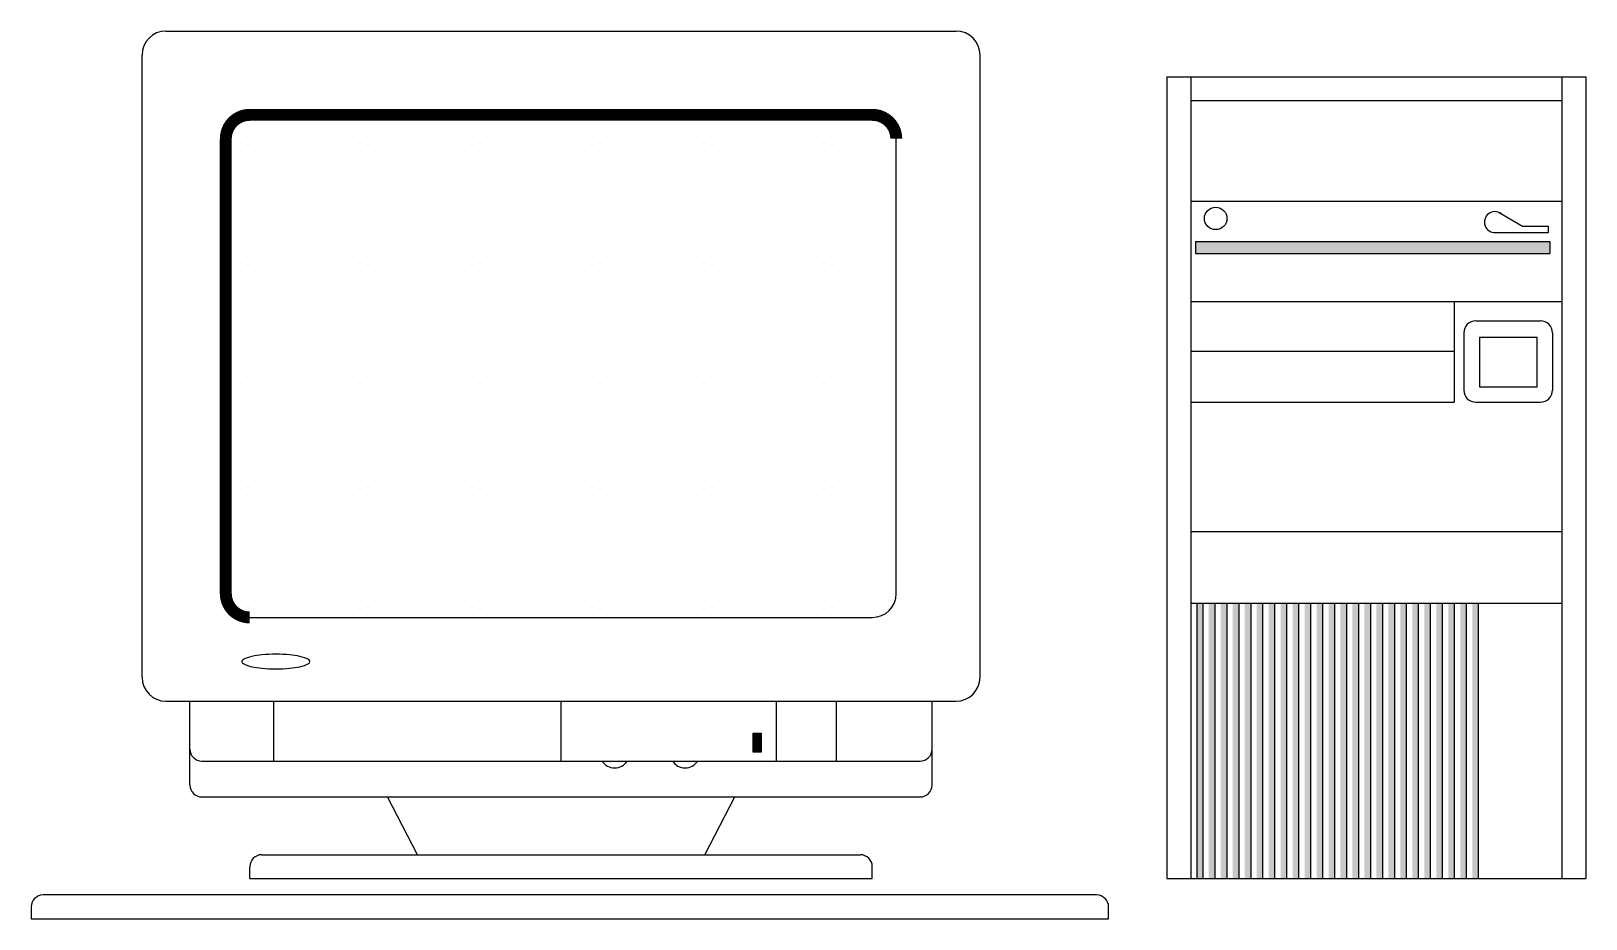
# Model space of a CAD drawing. Header units: metres. Extents: x 0.121 to 0.77, y 0.075 to 0.446.
import ezdxf

# ---------------------------------------------------------------- set-up
doc = ezdxf.new("R2010")
doc.units = ezdxf.units.M

# ---------------------------------------------------------------- blocks, each defined once
blk = doc.blocks.new('*X0')
at = {"color": 0}
for p, q in [((-12.60625, 11.825), (-12.60625, 11.825)), ((-12.6, 11.825), (-12.6, 11.825)), ((-12.59375, 11.825), (-12.59375, 11.825)), ((-12.5875, 11.825), (-12.5875, 11.825)), ((-12.58125, 11.825), (-12.58125, 11.825)), ((-12.575, 11.825), (-12.575, 11.825)), ((-12.56875, 11.825), (-12.56875, 11.825)), ((-12.5625, 11.825), (-12.5625, 11.825)), ((-12.55625, 11.825), (-12.55625, 11.825)), ((-12.55, 11.825), (-12.55, 11.825)), ((-12.54375, 11.825), (-12.54375, 11.825)), ((-12.5375, 11.825), (-12.5375, 11.825)), ((-12.53125, 11.825), (-12.53125, 11.825)), ((-12.525, 11.825), (-12.525, 11.825)), ((-12.51875, 11.825), (-12.51875, 11.825)), ((-12.5125, 11.825), (-12.5125, 11.825)), ((-12.50625, 11.825), (-12.50625, 11.825)), ((-12.5, 11.825), (-12.5, 11.825)), ((-12.49375, 11.825), (-12.49375, 11.825)), ((-12.4875, 11.825), (-12.4875, 11.825)), ((-12.48125, 11.825), (-12.48125, 11.825)), ((-12.475, 11.825), (-12.475, 11.825)), ((-12.46875, 11.825), (-12.46875, 11.825)), ((-12.4625, 11.825), (-12.4625, 11.825)), ((-12.45625, 11.825), (-12.45625, 11.825)), ((-12.45, 11.825), (-12.45, 11.825)), ((-12.44375, 11.825), (-12.44375, 11.825)), ((-12.4375, 11.825), (-12.4375, 11.825)), ((-12.43125, 11.825), (-12.43125, 11.825)), ((-12.425, 11.825), (-12.425, 11.825)), ((-12.41875, 11.825), (-12.41875, 11.825)), ((-12.4125, 11.825), (-12.4125, 11.825)), ((-12.40625, 11.825), (-12.40625, 11.825)), ((-12.4, 11.825), (-12.4, 11.825)), ((-12.39375, 11.825), (-12.39375, 11.825)), ((-12.3875, 11.825), (-12.3875, 11.825)), ((-12.38125, 11.825), (-12.38125, 11.825)), ((-12.375, 11.825), (-12.375, 11.825)), ((-12.36875, 11.825), (-12.36875, 11.825)), ((-12.3625, 11.825), (-12.3625, 11.825)), ((-12.35625, 11.825), (-12.35625, 11.825)), ((-12.35, 11.825), (-12.35, 11.825)), ((-12.34375, 11.825), (-12.34375, 11.825)), ((-12.3375, 11.825), (-12.3375, 11.825)), ((-12.609375, 11.81875), (-12.609375, 11.81875)), ((-12.603125, 11.81875), (-12.603125, 11.81875)), ((-12.596875, 11.81875), (-12.596875, 11.81875)), ((-12.590625, 11.81875), (-12.590625, 11.81875)), ((-12.584375, 11.81875), (-12.584375, 11.81875)), ((-12.578125, 11.81875), (-12.578125, 11.81875)), ((-12.571875, 11.81875), (-12.571875, 11.81875)), ((-12.565625, 11.81875), (-12.565625, 11.81875)), ((-12.559375, 11.81875), (-12.559375, 11.81875)), ((-12.553125, 11.81875), (-12.553125, 11.81875)), ((-12.546875, 11.81875), (-12.546875, 11.81875)), ((-12.540625, 11.81875), (-12.540625, 11.81875)), ((-12.534375, 11.81875), (-12.534375, 11.81875)), ((-12.528125, 11.81875), (-12.528125, 11.81875)), ((-12.521875, 11.81875), (-12.521875, 11.81875)), ((-12.515625, 11.81875), (-12.515625, 11.81875)), ((-12.509375, 11.81875), (-12.509375, 11.81875)), ((-12.503125, 11.81875), (-12.503125, 11.81875)), ((-12.496875, 11.81875), (-12.496875, 11.81875)), ((-12.490625, 11.81875), (-12.490625, 11.81875)), ((-12.484375, 11.81875), (-12.484375, 11.81875)), ((-12.478125, 11.81875), (-12.478125, 11.81875)), ((-12.471875, 11.81875), (-12.471875, 11.81875)), ((-12.465625, 11.81875), (-12.465625, 11.81875)), ((-12.459375, 11.81875), (-12.459375, 11.81875)), ((-12.453125, 11.81875), (-12.453125, 11.81875)), ((-12.446875, 11.81875), (-12.446875, 11.81875)), ((-12.440625, 11.81875), (-12.440625, 11.81875)), ((-12.434375, 11.81875), (-12.434375, 11.81875)), ((-12.428125, 11.81875), (-12.428125, 11.81875)), ((-12.421875, 11.81875), (-12.421875, 11.81875)), ((-12.415625, 11.81875), (-12.415625, 11.81875)), ((-12.409375, 11.81875), (-12.409375, 11.81875)), ((-12.403125, 11.81875), (-12.403125, 11.81875)), ((-12.396875, 11.81875), (-12.396875, 11.81875)), ((-12.390625, 11.81875), (-12.390625, 11.81875)), ((-12.384375, 11.81875), (-12.384375, 11.81875)), ((-12.378125, 11.81875), (-12.378125, 11.81875)), ((-12.371875, 11.81875), (-12.371875, 11.81875)), ((-12.365625, 11.81875), (-12.365625, 11.81875)), ((-12.359375, 11.81875), (-12.359375, 11.81875)), ((-12.353125, 11.81875), (-12.353125, 11.81875)), ((-12.346875, 11.81875), (-12.346875, 11.81875)), ((-12.340625, 11.81875), (-12.340625, 11.81875)), ((-12.334375, 11.81875), (-12.334375, 11.81875)), ((-12.60625, 11.8125), (-12.60625, 11.8125)), ((-12.6, 11.8125), (-12.6, 11.8125)), ((-12.59375, 11.8125), (-12.59375, 11.8125)), ((-12.5875, 11.8125), (-12.5875, 11.8125)), ((-12.58125, 11.8125), (-12.58125, 11.8125)), ((-12.575, 11.8125), (-12.575, 11.8125)), ((-12.56875, 11.8125), (-12.56875, 11.8125)), ((-12.5625, 11.8125), (-12.5625, 11.8125)), ((-12.55625, 11.8125), (-12.55625, 11.8125)), ((-12.55, 11.8125), (-12.55, 11.8125)), ((-12.54375, 11.8125), (-12.54375, 11.8125)), ((-12.5375, 11.8125), (-12.5375, 11.8125)), ((-12.53125, 11.8125), (-12.53125, 11.8125)), ((-12.525, 11.8125), (-12.525, 11.8125)), ((-12.51875, 11.8125), (-12.51875, 11.8125)), ((-12.5125, 11.8125), (-12.5125, 11.8125)), ((-12.50625, 11.8125), (-12.50625, 11.8125)), ((-12.5, 11.8125), (-12.5, 11.8125)), ((-12.49375, 11.8125), (-12.49375, 11.8125)), ((-12.4875, 11.8125), (-12.4875, 11.8125)), ((-12.48125, 11.8125), (-12.48125, 11.8125)), ((-12.475, 11.8125), (-12.475, 11.8125)), ((-12.46875, 11.8125), (-12.46875, 11.8125)), ((-12.4625, 11.8125), (-12.4625, 11.8125)), ((-12.45625, 11.8125), (-12.45625, 11.8125)), ((-12.45, 11.8125), (-12.45, 11.8125)), ((-12.44375, 11.8125), (-12.44375, 11.8125)), ((-12.4375, 11.8125), (-12.4375, 11.8125)), ((-12.43125, 11.8125), (-12.43125, 11.8125)), ((-12.425, 11.8125), (-12.425, 11.8125)), ((-12.41875, 11.8125), (-12.41875, 11.8125)), ((-12.4125, 11.8125), (-12.4125, 11.8125)), ((-12.40625, 11.8125), (-12.40625, 11.8125)), ((-12.4, 11.8125), (-12.4, 11.8125)), ((-12.39375, 11.8125), (-12.39375, 11.8125)), ((-12.3875, 11.8125), (-12.3875, 11.8125)), ((-12.38125, 11.8125), (-12.38125, 11.8125)), ((-12.375, 11.8125), (-12.375, 11.8125)), ((-12.36875, 11.8125), (-12.36875, 11.8125)), ((-12.3625, 11.8125), (-12.3625, 11.8125)), ((-12.35625, 11.8125), (-12.35625, 11.8125)), ((-12.35, 11.8125), (-12.35, 11.8125)), ((-12.34375, 11.8125), (-12.34375, 11.8125)), ((-12.3375, 11.8125), (-12.3375, 11.8125)), ((-12.609375, 11.80625), (-12.609375, 11.80625)), ((-12.603125, 11.80625), (-12.603125, 11.80625)), ((-12.596875, 11.80625), (-12.596875, 11.80625)), ((-12.590625, 11.80625), (-12.590625, 11.80625)), ((-12.584375, 11.80625), (-12.584375, 11.80625)), ((-12.578125, 11.80625), (-12.578125, 11.80625)), ((-12.571875, 11.80625), (-12.571875, 11.80625)), ((-12.565625, 11.80625), (-12.565625, 11.80625)), ((-12.559375, 11.80625), (-12.559375, 11.80625)), ((-12.553125, 11.80625), (-12.553125, 11.80625)), ((-12.546875, 11.80625), (-12.546875, 11.80625)), ((-12.540625, 11.80625), (-12.540625, 11.80625)), ((-12.534375, 11.80625), (-12.534375, 11.80625)), ((-12.528125, 11.80625), (-12.528125, 11.80625)), ((-12.521875, 11.80625), (-12.521875, 11.80625)), ((-12.515625, 11.80625), (-12.515625, 11.80625)), ((-12.509375, 11.80625), (-12.509375, 11.80625)), ((-12.503125, 11.80625), (-12.503125, 11.80625)), ((-12.496875, 11.80625), (-12.496875, 11.80625)), ((-12.490625, 11.80625), (-12.490625, 11.80625)), ((-12.484375, 11.80625), (-12.484375, 11.80625)), ((-12.478125, 11.80625), (-12.478125, 11.80625)), ((-12.471875, 11.80625), (-12.471875, 11.80625)), ((-12.465625, 11.80625), (-12.465625, 11.80625)), ((-12.459375, 11.80625), (-12.459375, 11.80625)), ((-12.453125, 11.80625), (-12.453125, 11.80625)), ((-12.446875, 11.80625), (-12.446875, 11.80625)), ((-12.440625, 11.80625), (-12.440625, 11.80625)), ((-12.434375, 11.80625), (-12.434375, 11.80625)), ((-12.428125, 11.80625), (-12.428125, 11.80625)), ((-12.421875, 11.80625), (-12.421875, 11.80625)), ((-12.415625, 11.80625), (-12.415625, 11.80625)), ((-12.409375, 11.80625), (-12.409375, 11.80625)), ((-12.403125, 11.80625), (-12.403125, 11.80625)), ((-12.396875, 11.80625), (-12.396875, 11.80625)), ((-12.390625, 11.80625), (-12.390625, 11.80625)), ((-12.384375, 11.80625), (-12.384375, 11.80625)), ((-12.378125, 11.80625), (-12.378125, 11.80625)), ((-12.371875, 11.80625), (-12.371875, 11.80625)), ((-12.365625, 11.80625), (-12.365625, 11.80625)), ((-12.359375, 11.80625), (-12.359375, 11.80625)), ((-12.353125, 11.80625), (-12.353125, 11.80625)), ((-12.346875, 11.80625), (-12.346875, 11.80625)), ((-12.340625, 11.80625), (-12.340625, 11.80625)), ((-12.334375, 11.80625), (-12.334375, 11.80625)), ((-12.60625, 11.8), (-12.60625, 11.8)), ((-12.6, 11.8), (-12.6, 11.8)), ((-12.59375, 11.8), (-12.59375, 11.8)), ((-12.5875, 11.8), (-12.5875, 11.8)), ((-12.58125, 11.8), (-12.58125, 11.8)), ((-12.575, 11.8), (-12.575, 11.8)), ((-12.56875, 11.8), (-12.56875, 11.8)), ((-12.5625, 11.8), (-12.5625, 11.8)), ((-12.55625, 11.8), (-12.55625, 11.8)), ((-12.55, 11.8), (-12.55, 11.8)), ((-12.54375, 11.8), (-12.54375, 11.8)), ((-12.5375, 11.8), (-12.5375, 11.8)), ((-12.53125, 11.8), (-12.53125, 11.8)), ((-12.525, 11.8), (-12.525, 11.8)), ((-12.51875, 11.8), (-12.51875, 11.8)), ((-12.5125, 11.8), (-12.5125, 11.8)), ((-12.50625, 11.8), (-12.50625, 11.8)), ((-12.5, 11.8), (-12.5, 11.8)), ((-12.49375, 11.8), (-12.49375, 11.8)), ((-12.4875, 11.8), (-12.4875, 11.8)), ((-12.48125, 11.8), (-12.48125, 11.8)), ((-12.475, 11.8), (-12.475, 11.8)), ((-12.46875, 11.8), (-12.46875, 11.8)), ((-12.4625, 11.8), (-12.4625, 11.8)), ((-12.45625, 11.8), (-12.45625, 11.8)), ((-12.45, 11.8), (-12.45, 11.8)), ((-12.44375, 11.8), (-12.44375, 11.8)), ((-12.4375, 11.8), (-12.4375, 11.8)), ((-12.43125, 11.8), (-12.43125, 11.8)), ((-12.425, 11.8), (-12.425, 11.8)), ((-12.41875, 11.8), (-12.41875, 11.8)), ((-12.4125, 11.8), (-12.4125, 11.8)), ((-12.40625, 11.8), (-12.40625, 11.8)), ((-12.4, 11.8), (-12.4, 11.8)), ((-12.39375, 11.8), (-12.39375, 11.8)), ((-12.3875, 11.8), (-12.3875, 11.8)), ((-12.38125, 11.8), (-12.38125, 11.8)), ((-12.375, 11.8), (-12.375, 11.8)), ((-12.36875, 11.8), (-12.36875, 11.8)), ((-12.3625, 11.8), (-12.3625, 11.8)), ((-12.35625, 11.8), (-12.35625, 11.8)), ((-12.35, 11.8), (-12.35, 11.8)), ((-12.34375, 11.8), (-12.34375, 11.8)), ((-12.3375, 11.8), (-12.3375, 11.8)), ((-12.609375, 11.79375), (-12.609375, 11.79375)), ((-12.603125, 11.79375), (-12.603125, 11.79375)), ((-12.596875, 11.79375), (-12.596875, 11.79375)), ((-12.590625, 11.79375), (-12.590625, 11.79375)), ((-12.584375, 11.79375), (-12.584375, 11.79375)), ((-12.578125, 11.79375), (-12.578125, 11.79375)), ((-12.571875, 11.79375), (-12.571875, 11.79375)), ((-12.565625, 11.79375), (-12.565625, 11.79375)), ((-12.559375, 11.79375), (-12.559375, 11.79375)), ((-12.553125, 11.79375), (-12.553125, 11.79375)), ((-12.546875, 11.79375), (-12.546875, 11.79375)), ((-12.540625, 11.79375), (-12.540625, 11.79375)), ((-12.534375, 11.79375), (-12.534375, 11.79375)), ((-12.528125, 11.79375), (-12.528125, 11.79375)), ((-12.521875, 11.79375), (-12.521875, 11.79375)), ((-12.515625, 11.79375), (-12.515625, 11.79375)), ((-12.509375, 11.79375), (-12.509375, 11.79375)), ((-12.503125, 11.79375), (-12.503125, 11.79375)), ((-12.496875, 11.79375), (-12.496875, 11.79375)), ((-12.490625, 11.79375), (-12.490625, 11.79375)), ((-12.484375, 11.79375), (-12.484375, 11.79375)), ((-12.478125, 11.79375), (-12.478125, 11.79375)), ((-12.471875, 11.79375), (-12.471875, 11.79375)), ((-12.465625, 11.79375), (-12.465625, 11.79375)), ((-12.459375, 11.79375), (-12.459375, 11.79375)), ((-12.453125, 11.79375), (-12.453125, 11.79375)), ((-12.446875, 11.79375), (-12.446875, 11.79375)), ((-12.440625, 11.79375), (-12.440625, 11.79375)), ((-12.434375, 11.79375), (-12.434375, 11.79375)), ((-12.428125, 11.79375), (-12.428125, 11.79375)), ((-12.421875, 11.79375), (-12.421875, 11.79375)), ((-12.415625, 11.79375), (-12.415625, 11.79375)), ((-12.409375, 11.79375), (-12.409375, 11.79375)), ((-12.403125, 11.79375), (-12.403125, 11.79375)), ((-12.396875, 11.79375), (-12.396875, 11.79375)), ((-12.390625, 11.79375), (-12.390625, 11.79375)), ((-12.384375, 11.79375), (-12.384375, 11.79375)), ((-12.378125, 11.79375), (-12.378125, 11.79375)), ((-12.371875, 11.79375), (-12.371875, 11.79375)), ((-12.365625, 11.79375), (-12.365625, 11.79375)), ((-12.359375, 11.79375), (-12.359375, 11.79375)), ((-12.353125, 11.79375), (-12.353125, 11.79375)), ((-12.346875, 11.79375), (-12.346875, 11.79375)), ((-12.340625, 11.79375), (-12.340625, 11.79375)), ((-12.334375, 11.79375), (-12.334375, 11.79375)), ((-12.60625, 11.7875), (-12.60625, 11.7875)), ((-12.6, 11.7875), (-12.6, 11.7875)), ((-12.59375, 11.7875), (-12.59375, 11.7875)), ((-12.5875, 11.7875), (-12.5875, 11.7875)), ((-12.58125, 11.7875), (-12.58125, 11.7875)), ((-12.575, 11.7875), (-12.575, 11.7875)), ((-12.56875, 11.7875), (-12.56875, 11.7875)), ((-12.5625, 11.7875), (-12.5625, 11.7875)), ((-12.55625, 11.7875), (-12.55625, 11.7875)), ((-12.55, 11.7875), (-12.55, 11.7875)), ((-12.54375, 11.7875), (-12.54375, 11.7875)), ((-12.5375, 11.7875), (-12.5375, 11.7875)), ((-12.53125, 11.7875), (-12.53125, 11.7875)), ((-12.525, 11.7875), (-12.525, 11.7875)), ((-12.51875, 11.7875), (-12.51875, 11.7875)), ((-12.5125, 11.7875), (-12.5125, 11.7875)), ((-12.50625, 11.7875), (-12.50625, 11.7875)), ((-12.5, 11.7875), (-12.5, 11.7875)), ((-12.49375, 11.7875), (-12.49375, 11.7875)), ((-12.4875, 11.7875), (-12.4875, 11.7875)), ((-12.48125, 11.7875), (-12.48125, 11.7875)), ((-12.475, 11.7875), (-12.475, 11.7875)), ((-12.46875, 11.7875), (-12.46875, 11.7875)), ((-12.4625, 11.7875), (-12.4625, 11.7875)), ((-12.45625, 11.7875), (-12.45625, 11.7875)), ((-12.45, 11.7875), (-12.45, 11.7875)), ((-12.44375, 11.7875), (-12.44375, 11.7875)), ((-12.4375, 11.7875), (-12.4375, 11.7875)), ((-12.43125, 11.7875), (-12.43125, 11.7875)), ((-12.425, 11.7875), (-12.425, 11.7875)), ((-12.41875, 11.7875), (-12.41875, 11.7875)), ((-12.4125, 11.7875), (-12.4125, 11.7875)), ((-12.40625, 11.7875), (-12.40625, 11.7875)), ((-12.4, 11.7875), (-12.4, 11.7875)), ((-12.39375, 11.7875), (-12.39375, 11.7875)), ((-12.3875, 11.7875), (-12.3875, 11.7875)), ((-12.38125, 11.7875), (-12.38125, 11.7875)), ((-12.375, 11.7875), (-12.375, 11.7875)), ((-12.36875, 11.7875), (-12.36875, 11.7875)), ((-12.3625, 11.7875), (-12.3625, 11.7875)), ((-12.35625, 11.7875), (-12.35625, 11.7875)), ((-12.35, 11.7875), (-12.35, 11.7875)), ((-12.34375, 11.7875), (-12.34375, 11.7875)), ((-12.3375, 11.7875), (-12.3375, 11.7875)), ((-12.609375, 11.78125), (-12.609375, 11.78125)), ((-12.603125, 11.78125), (-12.603125, 11.78125)), ((-12.596875, 11.78125), (-12.596875, 11.78125)), ((-12.590625, 11.78125), (-12.590625, 11.78125)), ((-12.584375, 11.78125), (-12.584375, 11.78125)), ((-12.578125, 11.78125), (-12.578125, 11.78125)), ((-12.571875, 11.78125), (-12.571875, 11.78125)), ((-12.565625, 11.78125), (-12.565625, 11.78125)), ((-12.559375, 11.78125), (-12.559375, 11.78125)), ((-12.553125, 11.78125), (-12.553125, 11.78125)), ((-12.546875, 11.78125), (-12.546875, 11.78125)), ((-12.540625, 11.78125), (-12.540625, 11.78125)), ((-12.534375, 11.78125), (-12.534375, 11.78125)), ((-12.528125, 11.78125), (-12.528125, 11.78125)), ((-12.521875, 11.78125), (-12.521875, 11.78125)), ((-12.515625, 11.78125), (-12.515625, 11.78125)), ((-12.509375, 11.78125), (-12.509375, 11.78125)), ((-12.503125, 11.78125), (-12.503125, 11.78125)), ((-12.496875, 11.78125), (-12.496875, 11.78125)), ((-12.490625, 11.78125), (-12.490625, 11.78125)), ((-12.484375, 11.78125), (-12.484375, 11.78125)), ((-12.478125, 11.78125), (-12.478125, 11.78125)), ((-12.471875, 11.78125), (-12.471875, 11.78125)), ((-12.465625, 11.78125), (-12.465625, 11.78125)), ((-12.459375, 11.78125), (-12.459375, 11.78125)), ((-12.453125, 11.78125), (-12.453125, 11.78125)), ((-12.446875, 11.78125), (-12.446875, 11.78125)), ((-12.440625, 11.78125), (-12.440625, 11.78125)), ((-12.434375, 11.78125), (-12.434375, 11.78125)), ((-12.428125, 11.78125), (-12.428125, 11.78125)), ((-12.421875, 11.78125), (-12.421875, 11.78125)), ((-12.415625, 11.78125), (-12.415625, 11.78125)), ((-12.409375, 11.78125), (-12.409375, 11.78125)), ((-12.403125, 11.78125), (-12.403125, 11.78125)), ((-12.396875, 11.78125), (-12.396875, 11.78125)), ((-12.390625, 11.78125), (-12.390625, 11.78125)), ((-12.384375, 11.78125), (-12.384375, 11.78125)), ((-12.378125, 11.78125), (-12.378125, 11.78125)), ((-12.371875, 11.78125), (-12.371875, 11.78125)), ((-12.365625, 11.78125), (-12.365625, 11.78125)), ((-12.359375, 11.78125), (-12.359375, 11.78125)), ((-12.353125, 11.78125), (-12.353125, 11.78125)), ((-12.346875, 11.78125), (-12.346875, 11.78125)), ((-12.340625, 11.78125), (-12.340625, 11.78125)), ((-12.334375, 11.78125), (-12.334375, 11.78125)), ((-12.60625, 11.775), (-12.60625, 11.775)), ((-12.6, 11.775), (-12.6, 11.775)), ((-12.59375, 11.775), (-12.59375, 11.775)), ((-12.5875, 11.775), (-12.5875, 11.775)), ((-12.58125, 11.775), (-12.58125, 11.775)), ((-12.575, 11.775), (-12.575, 11.775)), ((-12.56875, 11.775), (-12.56875, 11.775)), ((-12.5625, 11.775), (-12.5625, 11.775)), ((-12.55625, 11.775), (-12.55625, 11.775)), ((-12.55, 11.775), (-12.55, 11.775)), ((-12.54375, 11.775), (-12.54375, 11.775)), ((-12.5375, 11.775), (-12.5375, 11.775)), ((-12.53125, 11.775), (-12.53125, 11.775)), ((-12.525, 11.775), (-12.525, 11.775)), ((-12.51875, 11.775), (-12.51875, 11.775)), ((-12.5125, 11.775), (-12.5125, 11.775)), ((-12.50625, 11.775), (-12.50625, 11.775)), ((-12.5, 11.775), (-12.5, 11.775)), ((-12.49375, 11.775), (-12.49375, 11.775)), ((-12.4875, 11.775), (-12.4875, 11.775)), ((-12.48125, 11.775), (-12.48125, 11.775)), ((-12.475, 11.775), (-12.475, 11.775)), ((-12.46875, 11.775), (-12.46875, 11.775)), ((-12.4625, 11.775), (-12.4625, 11.775)), ((-12.45625, 11.775), (-12.45625, 11.775)), ((-12.45, 11.775), (-12.45, 11.775)), ((-12.44375, 11.775), (-12.44375, 11.775)), ((-12.4375, 11.775), (-12.4375, 11.775)), ((-12.43125, 11.775), (-12.43125, 11.775)), ((-12.425, 11.775), (-12.425, 11.775)), ((-12.41875, 11.775), (-12.41875, 11.775)), ((-12.4125, 11.775), (-12.4125, 11.775)), ((-12.40625, 11.775), (-12.40625, 11.775)), ((-12.4, 11.775), (-12.4, 11.775)), ((-12.39375, 11.775), (-12.39375, 11.775)), ((-12.3875, 11.775), (-12.3875, 11.775)), ((-12.38125, 11.775), (-12.38125, 11.775)), ((-12.375, 11.775), (-12.375, 11.775)), ((-12.36875, 11.775), (-12.36875, 11.775)), ((-12.3625, 11.775), (-12.3625, 11.775)), ((-12.35625, 11.775), (-12.35625, 11.775)), ((-12.35, 11.775), (-12.35, 11.775)), ((-12.34375, 11.775), (-12.34375, 11.775)), ((-12.3375, 11.775), (-12.3375, 11.775)), ((-12.609375, 11.76875), (-12.609375, 11.76875)), ((-12.603125, 11.76875), (-12.603125, 11.76875)), ((-12.596875, 11.76875), (-12.596875, 11.76875)), ((-12.590625, 11.76875), (-12.590625, 11.76875)), ((-12.584375, 11.76875), (-12.584375, 11.76875)), ((-12.578125, 11.76875), (-12.578125, 11.76875)), ((-12.571875, 11.76875), (-12.571875, 11.76875)), ((-12.565625, 11.76875), (-12.565625, 11.76875)), ((-12.559375, 11.76875), (-12.559375, 11.76875)), ((-12.553125, 11.76875), (-12.553125, 11.76875)), ((-12.546875, 11.76875), (-12.546875, 11.76875)), ((-12.540625, 11.76875), (-12.540625, 11.76875)), ((-12.534375, 11.76875), (-12.534375, 11.76875)), ((-12.528125, 11.76875), (-12.528125, 11.76875)), ((-12.521875, 11.76875), (-12.521875, 11.76875)), ((-12.515625, 11.76875), (-12.515625, 11.76875)), ((-12.509375, 11.76875), (-12.509375, 11.76875)), ((-12.503125, 11.76875), (-12.503125, 11.76875)), ((-12.496875, 11.76875), (-12.496875, 11.76875)), ((-12.490625, 11.76875), (-12.490625, 11.76875)), ((-12.484375, 11.76875), (-12.484375, 11.76875)), ((-12.478125, 11.76875), (-12.478125, 11.76875)), ((-12.471875, 11.76875), (-12.471875, 11.76875)), ((-12.465625, 11.76875), (-12.465625, 11.76875)), ((-12.459375, 11.76875), (-12.459375, 11.76875)), ((-12.453125, 11.76875), (-12.453125, 11.76875)), ((-12.446875, 11.76875), (-12.446875, 11.76875)), ((-12.440625, 11.76875), (-12.440625, 11.76875)), ((-12.434375, 11.76875), (-12.434375, 11.76875)), ((-12.428125, 11.76875), (-12.428125, 11.76875)), ((-12.421875, 11.76875), (-12.421875, 11.76875)), ((-12.415625, 11.76875), (-12.415625, 11.76875)), ((-12.409375, 11.76875), (-12.409375, 11.76875)), ((-12.403125, 11.76875), (-12.403125, 11.76875)), ((-12.396875, 11.76875), (-12.396875, 11.76875)), ((-12.390625, 11.76875), (-12.390625, 11.76875)), ((-12.384375, 11.76875), (-12.384375, 11.76875)), ((-12.378125, 11.76875), (-12.378125, 11.76875)), ((-12.371875, 11.76875), (-12.371875, 11.76875)), ((-12.365625, 11.76875), (-12.365625, 11.76875)), ((-12.359375, 11.76875), (-12.359375, 11.76875)), ((-12.353125, 11.76875), (-12.353125, 11.76875)), ((-12.346875, 11.76875), (-12.346875, 11.76875)), ((-12.340625, 11.76875), (-12.340625, 11.76875)), ((-12.334375, 11.76875), (-12.334375, 11.76875)), ((-12.60625, 11.7625), (-12.60625, 11.7625)), ((-12.6, 11.7625), (-12.6, 11.7625)), ((-12.59375, 11.7625), (-12.59375, 11.7625)), ((-12.5875, 11.7625), (-12.5875, 11.7625)), ((-12.58125, 11.7625), (-12.58125, 11.7625)), ((-12.575, 11.7625), (-12.575, 11.7625)), ((-12.56875, 11.7625), (-12.56875, 11.7625)), ((-12.5625, 11.7625), (-12.5625, 11.7625)), ((-12.55625, 11.7625), (-12.55625, 11.7625)), ((-12.55, 11.7625), (-12.55, 11.7625)), ((-12.54375, 11.7625), (-12.54375, 11.7625)), ((-12.5375, 11.7625), (-12.5375, 11.7625)), ((-12.53125, 11.7625), (-12.53125, 11.7625)), ((-12.525, 11.7625), (-12.525, 11.7625)), ((-12.51875, 11.7625), (-12.51875, 11.7625)), ((-12.5125, 11.7625), (-12.5125, 11.7625)), ((-12.50625, 11.7625), (-12.50625, 11.7625)), ((-12.5, 11.7625), (-12.5, 11.7625)), ((-12.49375, 11.7625), (-12.49375, 11.7625)), ((-12.4875, 11.7625), (-12.4875, 11.7625)), ((-12.48125, 11.7625), (-12.48125, 11.7625)), ((-12.475, 11.7625), (-12.475, 11.7625)), ((-12.46875, 11.7625), (-12.46875, 11.7625)), ((-12.4625, 11.7625), (-12.4625, 11.7625)), ((-12.45625, 11.7625), (-12.45625, 11.7625)), ((-12.45, 11.7625), (-12.45, 11.7625)), ((-12.44375, 11.7625), (-12.44375, 11.7625)), ((-12.4375, 11.7625), (-12.4375, 11.7625)), ((-12.43125, 11.7625), (-12.43125, 11.7625)), ((-12.425, 11.7625), (-12.425, 11.7625)), ((-12.41875, 11.7625), (-12.41875, 11.7625)), ((-12.4125, 11.7625), (-12.4125, 11.7625)), ((-12.40625, 11.7625), (-12.40625, 11.7625)), ((-12.4, 11.7625), (-12.4, 11.7625)), ((-12.39375, 11.7625), (-12.39375, 11.7625)), ((-12.3875, 11.7625), (-12.3875, 11.7625)), ((-12.38125, 11.7625), (-12.38125, 11.7625)), ((-12.375, 11.7625), (-12.375, 11.7625)), ((-12.36875, 11.7625), (-12.36875, 11.7625)), ((-12.3625, 11.7625), (-12.3625, 11.7625)), ((-12.35625, 11.7625), (-12.35625, 11.7625)), ((-12.35, 11.7625), (-12.35, 11.7625)), ((-12.34375, 11.7625), (-12.34375, 11.7625)), ((-12.3375, 11.7625), (-12.3375, 11.7625)), ((-12.609375, 11.75625), (-12.609375, 11.75625)), ((-12.603125, 11.75625), (-12.603125, 11.75625)), ((-12.596875, 11.75625), (-12.596875, 11.75625)), ((-12.590625, 11.75625), (-12.590625, 11.75625)), ((-12.584375, 11.75625), (-12.584375, 11.75625)), ((-12.578125, 11.75625), (-12.578125, 11.75625)), ((-12.571875, 11.75625), (-12.571875, 11.75625)), ((-12.565625, 11.75625), (-12.565625, 11.75625)), ((-12.559375, 11.75625), (-12.559375, 11.75625)), ((-12.553125, 11.75625), (-12.553125, 11.75625)), ((-12.546875, 11.75625), (-12.546875, 11.75625)), ((-12.540625, 11.75625), (-12.540625, 11.75625)), ((-12.534375, 11.75625), (-12.534375, 11.75625)), ((-12.528125, 11.75625), (-12.528125, 11.75625)), ((-12.521875, 11.75625), (-12.521875, 11.75625)), ((-12.515625, 11.75625), (-12.515625, 11.75625)), ((-12.509375, 11.75625), (-12.509375, 11.75625)), ((-12.503125, 11.75625), (-12.503125, 11.75625)), ((-12.496875, 11.75625), (-12.496875, 11.75625)), ((-12.490625, 11.75625), (-12.490625, 11.75625)), ((-12.484375, 11.75625), (-12.484375, 11.75625)), ((-12.478125, 11.75625), (-12.478125, 11.75625)), ((-12.471875, 11.75625), (-12.471875, 11.75625)), ((-12.465625, 11.75625), (-12.465625, 11.75625)), ((-12.459375, 11.75625), (-12.459375, 11.75625)), ((-12.453125, 11.75625), (-12.453125, 11.75625)), ((-12.446875, 11.75625), (-12.446875, 11.75625)), ((-12.440625, 11.75625), (-12.440625, 11.75625)), ((-12.434375, 11.75625), (-12.434375, 11.75625)), ((-12.428125, 11.75625), (-12.428125, 11.75625)), ((-12.421875, 11.75625), (-12.421875, 11.75625)), ((-12.415625, 11.75625), (-12.415625, 11.75625)), ((-12.409375, 11.75625), (-12.409375, 11.75625)), ((-12.403125, 11.75625), (-12.403125, 11.75625)), ((-12.396875, 11.75625), (-12.396875, 11.75625)), ((-12.390625, 11.75625), (-12.390625, 11.75625)), ((-12.384375, 11.75625), (-12.384375, 11.75625)), ((-12.378125, 11.75625), (-12.378125, 11.75625)), ((-12.371875, 11.75625), (-12.371875, 11.75625)), ((-12.365625, 11.75625), (-12.365625, 11.75625)), ((-12.359375, 11.75625), (-12.359375, 11.75625)), ((-12.353125, 11.75625), (-12.353125, 11.75625)), ((-12.346875, 11.75625), (-12.346875, 11.75625)), ((-12.340625, 11.75625), (-12.340625, 11.75625)), ((-12.334375, 11.75625), (-12.334375, 11.75625)), ((-12.60625, 11.75), (-12.60625, 11.75)), ((-12.6, 11.75), (-12.6, 11.75)), ((-12.59375, 11.75), (-12.59375, 11.75)), ((-12.5875, 11.75), (-12.5875, 11.75)), ((-12.58125, 11.75), (-12.58125, 11.75)), ((-12.575, 11.75), (-12.575, 11.75)), ((-12.56875, 11.75), (-12.56875, 11.75)), ((-12.5625, 11.75), (-12.5625, 11.75)), ((-12.55625, 11.75), (-12.55625, 11.75)), ((-12.55, 11.75), (-12.55, 11.75)), ((-12.54375, 11.75), (-12.54375, 11.75)), ((-12.5375, 11.75), (-12.5375, 11.75)), ((-12.53125, 11.75), (-12.53125, 11.75)), ((-12.525, 11.75), (-12.525, 11.75)), ((-12.51875, 11.75), (-12.51875, 11.75)), ((-12.5125, 11.75), (-12.5125, 11.75)), ((-12.50625, 11.75), (-12.50625, 11.75)), ((-12.5, 11.75), (-12.5, 11.75)), ((-12.49375, 11.75), (-12.49375, 11.75)), ((-12.4875, 11.75), (-12.4875, 11.75)), ((-12.48125, 11.75), (-12.48125, 11.75)), ((-12.475, 11.75), (-12.475, 11.75)), ((-12.46875, 11.75), (-12.46875, 11.75)), ((-12.4625, 11.75), (-12.4625, 11.75)), ((-12.45625, 11.75), (-12.45625, 11.75)), ((-12.45, 11.75), (-12.45, 11.75)), ((-12.44375, 11.75), (-12.44375, 11.75)), ((-12.4375, 11.75), (-12.4375, 11.75)), ((-12.43125, 11.75), (-12.43125, 11.75)), ((-12.425, 11.75), (-12.425, 11.75)), ((-12.41875, 11.75), (-12.41875, 11.75)), ((-12.4125, 11.75), (-12.4125, 11.75)), ((-12.40625, 11.75), (-12.40625, 11.75)), ((-12.4, 11.75), (-12.4, 11.75)), ((-12.39375, 11.75), (-12.39375, 11.75)), ((-12.3875, 11.75), (-12.3875, 11.75)), ((-12.38125, 11.75), (-12.38125, 11.75)), ((-12.375, 11.75), (-12.375, 11.75)), ((-12.36875, 11.75), (-12.36875, 11.75)), ((-12.3625, 11.75), (-12.3625, 11.75)), ((-12.35625, 11.75), (-12.35625, 11.75)), ((-12.35, 11.75), (-12.35, 11.75)), ((-12.34375, 11.75), (-12.34375, 11.75)), ((-12.3375, 11.75), (-12.3375, 11.75)), ((-12.609375, 11.74375), (-12.609375, 11.74375)), ((-12.603125, 11.74375), (-12.603125, 11.74375)), ((-12.596875, 11.74375), (-12.596875, 11.74375)), ((-12.590625, 11.74375), (-12.590625, 11.74375)), ((-12.584375, 11.74375), (-12.584375, 11.74375)), ((-12.578125, 11.74375), (-12.578125, 11.74375)), ((-12.571875, 11.74375), (-12.571875, 11.74375)), ((-12.565625, 11.74375), (-12.565625, 11.74375)), ((-12.559375, 11.74375), (-12.559375, 11.74375)), ((-12.553125, 11.74375), (-12.553125, 11.74375)), ((-12.546875, 11.74375), (-12.546875, 11.74375)), ((-12.540625, 11.74375), (-12.540625, 11.74375)), ((-12.534375, 11.74375), (-12.534375, 11.74375)), ((-12.528125, 11.74375), (-12.528125, 11.74375)), ((-12.521875, 11.74375), (-12.521875, 11.74375)), ((-12.515625, 11.74375), (-12.515625, 11.74375)), ((-12.509375, 11.74375), (-12.509375, 11.74375)), ((-12.503125, 11.74375), (-12.503125, 11.74375)), ((-12.496875, 11.74375), (-12.496875, 11.74375)), ((-12.490625, 11.74375), (-12.490625, 11.74375)), ((-12.484375, 11.74375), (-12.484375, 11.74375)), ((-12.478125, 11.74375), (-12.478125, 11.74375)), ((-12.471875, 11.74375), (-12.471875, 11.74375)), ((-12.465625, 11.74375), (-12.465625, 11.74375)), ((-12.459375, 11.74375), (-12.459375, 11.74375)), ((-12.453125, 11.74375), (-12.453125, 11.74375)), ((-12.446875, 11.74375), (-12.446875, 11.74375)), ((-12.440625, 11.74375), (-12.440625, 11.74375)), ((-12.434375, 11.74375), (-12.434375, 11.74375)), ((-12.428125, 11.74375), (-12.428125, 11.74375)), ((-12.421875, 11.74375), (-12.421875, 11.74375)), ((-12.415625, 11.74375), (-12.415625, 11.74375)), ((-12.409375, 11.74375), (-12.409375, 11.74375)), ((-12.403125, 11.74375), (-12.403125, 11.74375)), ((-12.396875, 11.74375), (-12.396875, 11.74375)), ((-12.390625, 11.74375), (-12.390625, 11.74375)), ((-12.384375, 11.74375), (-12.384375, 11.74375)), ((-12.378125, 11.74375), (-12.378125, 11.74375)), ((-12.371875, 11.74375), (-12.371875, 11.74375)), ((-12.365625, 11.74375), (-12.365625, 11.74375)), ((-12.359375, 11.74375), (-12.359375, 11.74375)), ((-12.353125, 11.74375), (-12.353125, 11.74375)), ((-12.346875, 11.74375), (-12.346875, 11.74375)), ((-12.340625, 11.74375), (-12.340625, 11.74375)), ((-12.334375, 11.74375), (-12.334375, 11.74375)), ((-12.60625, 11.7375), (-12.60625, 11.7375)), ((-12.6, 11.7375), (-12.6, 11.7375)), ((-12.59375, 11.7375), (-12.59375, 11.7375)), ((-12.5875, 11.7375), (-12.5875, 11.7375)), ((-12.58125, 11.7375), (-12.58125, 11.7375)), ((-12.575, 11.7375), (-12.575, 11.7375)), ((-12.56875, 11.7375), (-12.56875, 11.7375)), ((-12.5625, 11.7375), (-12.5625, 11.7375)), ((-12.55625, 11.7375), (-12.55625, 11.7375)), ((-12.55, 11.7375), (-12.55, 11.7375)), ((-12.54375, 11.7375), (-12.54375, 11.7375)), ((-12.5375, 11.7375), (-12.5375, 11.7375)), ((-12.53125, 11.7375), (-12.53125, 11.7375)), ((-12.525, 11.7375), (-12.525, 11.7375)), ((-12.51875, 11.7375), (-12.51875, 11.7375)), ((-12.5125, 11.7375), (-12.5125, 11.7375)), ((-12.50625, 11.7375), (-12.50625, 11.7375)), ((-12.5, 11.7375), (-12.5, 11.7375)), ((-12.49375, 11.7375), (-12.49375, 11.7375)), ((-12.4875, 11.7375), (-12.4875, 11.7375)), ((-12.48125, 11.7375), (-12.48125, 11.7375)), ((-12.475, 11.7375), (-12.475, 11.7375)), ((-12.46875, 11.7375), (-12.46875, 11.7375)), ((-12.4625, 11.7375), (-12.4625, 11.7375)), ((-12.45625, 11.7375), (-12.45625, 11.7375)), ((-12.45, 11.7375), (-12.45, 11.7375)), ((-12.44375, 11.7375), (-12.44375, 11.7375)), ((-12.4375, 11.7375), (-12.4375, 11.7375)), ((-12.43125, 11.7375), (-12.43125, 11.7375)), ((-12.425, 11.7375), (-12.425, 11.7375)), ((-12.41875, 11.7375), (-12.41875, 11.7375)), ((-12.4125, 11.7375), (-12.4125, 11.7375)), ((-12.40625, 11.7375), (-12.40625, 11.7375)), ((-12.4, 11.7375), (-12.4, 11.7375)), ((-12.39375, 11.7375), (-12.39375, 11.7375)), ((-12.3875, 11.7375), (-12.3875, 11.7375)), ((-12.38125, 11.7375), (-12.38125, 11.7375)), ((-12.375, 11.7375), (-12.375, 11.7375)), ((-12.36875, 11.7375), (-12.36875, 11.7375)), ((-12.3625, 11.7375), (-12.3625, 11.7375)), ((-12.35625, 11.7375), (-12.35625, 11.7375)), ((-12.35, 11.7375), (-12.35, 11.7375)), ((-12.34375, 11.7375), (-12.34375, 11.7375)), ((-12.3375, 11.7375), (-12.3375, 11.7375)), ((-12.609375, 11.73125), (-12.609375, 11.73125)), ((-12.603125, 11.73125), (-12.603125, 11.73125)), ((-12.596875, 11.73125), (-12.596875, 11.73125)), ((-12.590625, 11.73125), (-12.590625, 11.73125)), ((-12.584375, 11.73125), (-12.584375, 11.73125)), ((-12.578125, 11.73125), (-12.578125, 11.73125)), ((-12.571875, 11.73125), (-12.571875, 11.73125)), ((-12.565625, 11.73125), (-12.565625, 11.73125)), ((-12.559375, 11.73125), (-12.559375, 11.73125)), ((-12.553125, 11.73125), (-12.553125, 11.73125)), ((-12.546875, 11.73125), (-12.546875, 11.73125)), ((-12.540625, 11.73125), (-12.540625, 11.73125)), ((-12.534375, 11.73125), (-12.534375, 11.73125)), ((-12.528125, 11.73125), (-12.528125, 11.73125)), ((-12.521875, 11.73125), (-12.521875, 11.73125)), ((-12.515625, 11.73125), (-12.515625, 11.73125)), ((-12.509375, 11.73125), (-12.509375, 11.73125)), ((-12.503125, 11.73125), (-12.503125, 11.73125)), ((-12.496875, 11.73125), (-12.496875, 11.73125)), ((-12.490625, 11.73125), (-12.490625, 11.73125)), ((-12.484375, 11.73125), (-12.484375, 11.73125)), ((-12.478125, 11.73125), (-12.478125, 11.73125)), ((-12.471875, 11.73125), (-12.471875, 11.73125)), ((-12.465625, 11.73125), (-12.465625, 11.73125)), ((-12.459375, 11.73125), (-12.459375, 11.73125)), ((-12.453125, 11.73125), (-12.453125, 11.73125)), ((-12.446875, 11.73125), (-12.446875, 11.73125)), ((-12.440625, 11.73125), (-12.440625, 11.73125)), ((-12.434375, 11.73125), (-12.434375, 11.73125)), ((-12.428125, 11.73125), (-12.428125, 11.73125)), ((-12.421875, 11.73125), (-12.421875, 11.73125)), ((-12.415625, 11.73125), (-12.415625, 11.73125)), ((-12.409375, 11.73125), (-12.409375, 11.73125)), ((-12.403125, 11.73125), (-12.403125, 11.73125)), ((-12.396875, 11.73125), (-12.396875, 11.73125)), ((-12.390625, 11.73125), (-12.390625, 11.73125)), ((-12.384375, 11.73125), (-12.384375, 11.73125)), ((-12.378125, 11.73125), (-12.378125, 11.73125)), ((-12.371875, 11.73125), (-12.371875, 11.73125)), ((-12.365625, 11.73125), (-12.365625, 11.73125)), ((-12.359375, 11.73125), (-12.359375, 11.73125)), ((-12.353125, 11.73125), (-12.353125, 11.73125)), ((-12.346875, 11.73125), (-12.346875, 11.73125)), ((-12.340625, 11.73125), (-12.340625, 11.73125)), ((-12.334375, 11.73125), (-12.334375, 11.73125)), ((-12.60625, 11.725), (-12.60625, 11.725)), ((-12.6, 11.725), (-12.6, 11.725)), ((-12.59375, 11.725), (-12.59375, 11.725)), ((-12.5875, 11.725), (-12.5875, 11.725)), ((-12.58125, 11.725), (-12.58125, 11.725)), ((-12.575, 11.725), (-12.575, 11.725)), ((-12.56875, 11.725), (-12.56875, 11.725)), ((-12.5625, 11.725), (-12.5625, 11.725)), ((-12.55625, 11.725), (-12.55625, 11.725)), ((-12.55, 11.725), (-12.55, 11.725)), ((-12.54375, 11.725), (-12.54375, 11.725)), ((-12.5375, 11.725), (-12.5375, 11.725)), ((-12.53125, 11.725), (-12.53125, 11.725)), ((-12.525, 11.725), (-12.525, 11.725)), ((-12.51875, 11.725), (-12.51875, 11.725)), ((-12.5125, 11.725), (-12.5125, 11.725)), ((-12.50625, 11.725), (-12.50625, 11.725)), ((-12.5, 11.725), (-12.5, 11.725)), ((-12.49375, 11.725), (-12.49375, 11.725)), ((-12.4875, 11.725), (-12.4875, 11.725)), ((-12.48125, 11.725), (-12.48125, 11.725)), ((-12.475, 11.725), (-12.475, 11.725)), ((-12.46875, 11.725), (-12.46875, 11.725)), ((-12.4625, 11.725), (-12.4625, 11.725)), ((-12.45625, 11.725), (-12.45625, 11.725)), ((-12.45, 11.725), (-12.45, 11.725)), ((-12.44375, 11.725), (-12.44375, 11.725)), ((-12.4375, 11.725), (-12.4375, 11.725)), ((-12.43125, 11.725), (-12.43125, 11.725)), ((-12.425, 11.725), (-12.425, 11.725)), ((-12.41875, 11.725), (-12.41875, 11.725)), ((-12.4125, 11.725), (-12.4125, 11.725)), ((-12.40625, 11.725), (-12.40625, 11.725)), ((-12.4, 11.725), (-12.4, 11.725)), ((-12.39375, 11.725), (-12.39375, 11.725)), ((-12.3875, 11.725), (-12.3875, 11.725)), ((-12.38125, 11.725), (-12.38125, 11.725)), ((-12.375, 11.725), (-12.375, 11.725)), ((-12.36875, 11.725), (-12.36875, 11.725)), ((-12.3625, 11.725), (-12.3625, 11.725)), ((-12.35625, 11.725), (-12.35625, 11.725)), ((-12.35, 11.725), (-12.35, 11.725)), ((-12.34375, 11.725), (-12.34375, 11.725)), ((-12.3375, 11.725), (-12.3375, 11.725)), ((-12.609375, 11.71875), (-12.609375, 11.71875)), ((-12.603125, 11.71875), (-12.603125, 11.71875)), ((-12.596875, 11.71875), (-12.596875, 11.71875)), ((-12.590625, 11.71875), (-12.590625, 11.71875)), ((-12.584375, 11.71875), (-12.584375, 11.71875)), ((-12.578125, 11.71875), (-12.578125, 11.71875)), ((-12.571875, 11.71875), (-12.571875, 11.71875)), ((-12.565625, 11.71875), (-12.565625, 11.71875)), ((-12.559375, 11.71875), (-12.559375, 11.71875)), ((-12.553125, 11.71875), (-12.553125, 11.71875)), ((-12.546875, 11.71875), (-12.546875, 11.71875)), ((-12.540625, 11.71875), (-12.540625, 11.71875)), ((-12.534375, 11.71875), (-12.534375, 11.71875)), ((-12.528125, 11.71875), (-12.528125, 11.71875)), ((-12.521875, 11.71875), (-12.521875, 11.71875)), ((-12.515625, 11.71875), (-12.515625, 11.71875)), ((-12.509375, 11.71875), (-12.509375, 11.71875)), ((-12.503125, 11.71875), (-12.503125, 11.71875)), ((-12.496875, 11.71875), (-12.496875, 11.71875)), ((-12.490625, 11.71875), (-12.490625, 11.71875)), ((-12.484375, 11.71875), (-12.484375, 11.71875)), ((-12.478125, 11.71875), (-12.478125, 11.71875)), ((-12.471875, 11.71875), (-12.471875, 11.71875)), ((-12.465625, 11.71875), (-12.465625, 11.71875)), ((-12.459375, 11.71875), (-12.459375, 11.71875)), ((-12.453125, 11.71875), (-12.453125, 11.71875)), ((-12.446875, 11.71875), (-12.446875, 11.71875)), ((-12.440625, 11.71875), (-12.440625, 11.71875)), ((-12.434375, 11.71875), (-12.434375, 11.71875)), ((-12.428125, 11.71875), (-12.428125, 11.71875)), ((-12.421875, 11.71875), (-12.421875, 11.71875)), ((-12.415625, 11.71875), (-12.415625, 11.71875)), ((-12.409375, 11.71875), (-12.409375, 11.71875)), ((-12.403125, 11.71875), (-12.403125, 11.71875)), ((-12.396875, 11.71875), (-12.396875, 11.71875)), ((-12.390625, 11.71875), (-12.390625, 11.71875)), ((-12.384375, 11.71875), (-12.384375, 11.71875)), ((-12.378125, 11.71875), (-12.378125, 11.71875)), ((-12.371875, 11.71875), (-12.371875, 11.71875)), ((-12.365625, 11.71875), (-12.365625, 11.71875)), ((-12.359375, 11.71875), (-12.359375, 11.71875)), ((-12.353125, 11.71875), (-12.353125, 11.71875)), ((-12.346875, 11.71875), (-12.346875, 11.71875)), ((-12.340625, 11.71875), (-12.340625, 11.71875)), ((-12.334375, 11.71875), (-12.334375, 11.71875)), ((-12.60625, 11.7125), (-12.60625, 11.7125)), ((-12.6, 11.7125), (-12.6, 11.7125)), ((-12.59375, 11.7125), (-12.59375, 11.7125)), ((-12.5875, 11.7125), (-12.5875, 11.7125)), ((-12.58125, 11.7125), (-12.58125, 11.7125)), ((-12.575, 11.7125), (-12.575, 11.7125)), ((-12.56875, 11.7125), (-12.56875, 11.7125)), ((-12.5625, 11.7125), (-12.5625, 11.7125)), ((-12.55625, 11.7125), (-12.55625, 11.7125)), ((-12.55, 11.7125), (-12.55, 11.7125)), ((-12.54375, 11.7125), (-12.54375, 11.7125)), ((-12.5375, 11.7125), (-12.5375, 11.7125)), ((-12.53125, 11.7125), (-12.53125, 11.7125)), ((-12.525, 11.7125), (-12.525, 11.7125)), ((-12.51875, 11.7125), (-12.51875, 11.7125)), ((-12.5125, 11.7125), (-12.5125, 11.7125)), ((-12.50625, 11.7125), (-12.50625, 11.7125)), ((-12.5, 11.7125), (-12.5, 11.7125)), ((-12.49375, 11.7125), (-12.49375, 11.7125)), ((-12.4875, 11.7125), (-12.4875, 11.7125)), ((-12.48125, 11.7125), (-12.48125, 11.7125)), ((-12.475, 11.7125), (-12.475, 11.7125)), ((-12.46875, 11.7125), (-12.46875, 11.7125)), ((-12.4625, 11.7125), (-12.4625, 11.7125)), ((-12.45625, 11.7125), (-12.45625, 11.7125)), ((-12.45, 11.7125), (-12.45, 11.7125)), ((-12.44375, 11.7125), (-12.44375, 11.7125)), ((-12.4375, 11.7125), (-12.4375, 11.7125)), ((-12.43125, 11.7125), (-12.43125, 11.7125)), ((-12.425, 11.7125), (-12.425, 11.7125)), ((-12.41875, 11.7125), (-12.41875, 11.7125)), ((-12.4125, 11.7125), (-12.4125, 11.7125)), ((-12.40625, 11.7125), (-12.40625, 11.7125)), ((-12.4, 11.7125), (-12.4, 11.7125)), ((-12.39375, 11.7125), (-12.39375, 11.7125)), ((-12.3875, 11.7125), (-12.3875, 11.7125)), ((-12.38125, 11.7125), (-12.38125, 11.7125)), ((-12.375, 11.7125), (-12.375, 11.7125)), ((-12.36875, 11.7125), (-12.36875, 11.7125)), ((-12.3625, 11.7125), (-12.3625, 11.7125)), ((-12.35625, 11.7125), (-12.35625, 11.7125)), ((-12.35, 11.7125), (-12.35, 11.7125)), ((-12.34375, 11.7125), (-12.34375, 11.7125)), ((-12.3375, 11.7125), (-12.3375, 11.7125)), ((-12.609375, 11.70625), (-12.609375, 11.70625)), ((-12.603125, 11.70625), (-12.603125, 11.70625)), ((-12.596875, 11.70625), (-12.596875, 11.70625)), ((-12.590625, 11.70625), (-12.590625, 11.70625)), ((-12.584375, 11.70625), (-12.584375, 11.70625)), ((-12.578125, 11.70625), (-12.578125, 11.70625)), ((-12.571875, 11.70625), (-12.571875, 11.70625)), ((-12.565625, 11.70625), (-12.565625, 11.70625)), ((-12.559375, 11.70625), (-12.559375, 11.70625)), ((-12.553125, 11.70625), (-12.553125, 11.70625)), ((-12.546875, 11.70625), (-12.546875, 11.70625)), ((-12.540625, 11.70625), (-12.540625, 11.70625)), ((-12.534375, 11.70625), (-12.534375, 11.70625)), ((-12.528125, 11.70625), (-12.528125, 11.70625)), ((-12.521875, 11.70625), (-12.521875, 11.70625)), ((-12.515625, 11.70625), (-12.515625, 11.70625)), ((-12.509375, 11.70625), (-12.509375, 11.70625)), ((-12.503125, 11.70625), (-12.503125, 11.70625)), ((-12.496875, 11.70625), (-12.496875, 11.70625)), ((-12.490625, 11.70625), (-12.490625, 11.70625)), ((-12.484375, 11.70625), (-12.484375, 11.70625)), ((-12.478125, 11.70625), (-12.478125, 11.70625)), ((-12.471875, 11.70625), (-12.471875, 11.70625)), ((-12.465625, 11.70625), (-12.465625, 11.70625)), ((-12.459375, 11.70625), (-12.459375, 11.70625)), ((-12.453125, 11.70625), (-12.453125, 11.70625)), ((-12.446875, 11.70625), (-12.446875, 11.70625)), ((-12.440625, 11.70625), (-12.440625, 11.70625)), ((-12.434375, 11.70625), (-12.434375, 11.70625)), ((-12.428125, 11.70625), (-12.428125, 11.70625)), ((-12.421875, 11.70625), (-12.421875, 11.70625)), ((-12.415625, 11.70625), (-12.415625, 11.70625)), ((-12.409375, 11.70625), (-12.409375, 11.70625)), ((-12.403125, 11.70625), (-12.403125, 11.70625)), ((-12.396875, 11.70625), (-12.396875, 11.70625)), ((-12.390625, 11.70625), (-12.390625, 11.70625)), ((-12.384375, 11.70625), (-12.384375, 11.70625)), ((-12.378125, 11.70625), (-12.378125, 11.70625)), ((-12.371875, 11.70625), (-12.371875, 11.70625)), ((-12.365625, 11.70625), (-12.365625, 11.70625)), ((-12.359375, 11.70625), (-12.359375, 11.70625)), ((-12.353125, 11.70625), (-12.353125, 11.70625)), ((-12.346875, 11.70625), (-12.346875, 11.70625)), ((-12.340625, 11.70625), (-12.340625, 11.70625)), ((-12.334375, 11.70625), (-12.334375, 11.70625)), ((-12.60625, 11.7), (-12.60625, 11.7)), ((-12.6, 11.7), (-12.6, 11.7)), ((-12.59375, 11.7), (-12.59375, 11.7)), ((-12.5875, 11.7), (-12.5875, 11.7)), ((-12.58125, 11.7), (-12.58125, 11.7)), ((-12.575, 11.7), (-12.575, 11.7)), ((-12.56875, 11.7), (-12.56875, 11.7)), ((-12.5625, 11.7), (-12.5625, 11.7)), ((-12.55625, 11.7), (-12.55625, 11.7)), ((-12.55, 11.7), (-12.55, 11.7)), ((-12.54375, 11.7), (-12.54375, 11.7)), ((-12.5375, 11.7), (-12.5375, 11.7)), ((-12.53125, 11.7), (-12.53125, 11.7)), ((-12.525, 11.7), (-12.525, 11.7)), ((-12.51875, 11.7), (-12.51875, 11.7)), ((-12.5125, 11.7), (-12.5125, 11.7)), ((-12.50625, 11.7), (-12.50625, 11.7)), ((-12.5, 11.7), (-12.5, 11.7)), ((-12.49375, 11.7), (-12.49375, 11.7)), ((-12.4875, 11.7), (-12.4875, 11.7)), ((-12.48125, 11.7), (-12.48125, 11.7)), ((-12.475, 11.7), (-12.475, 11.7)), ((-12.46875, 11.7), (-12.46875, 11.7)), ((-12.4625, 11.7), (-12.4625, 11.7)), ((-12.45625, 11.7), (-12.45625, 11.7)), ((-12.45, 11.7), (-12.45, 11.7)), ((-12.44375, 11.7), (-12.44375, 11.7)), ((-12.4375, 11.7), (-12.4375, 11.7)), ((-12.43125, 11.7), (-12.43125, 11.7)), ((-12.425, 11.7), (-12.425, 11.7)), ((-12.41875, 11.7), (-12.41875, 11.7)), ((-12.4125, 11.7), (-12.4125, 11.7)), ((-12.40625, 11.7), (-12.40625, 11.7)), ((-12.4, 11.7), (-12.4, 11.7)), ((-12.39375, 11.7), (-12.39375, 11.7)), ((-12.3875, 11.7), (-12.3875, 11.7)), ((-12.38125, 11.7), (-12.38125, 11.7)), ((-12.375, 11.7), (-12.375, 11.7)), ((-12.36875, 11.7), (-12.36875, 11.7)), ((-12.3625, 11.7), (-12.3625, 11.7)), ((-12.35625, 11.7), (-12.35625, 11.7)), ((-12.35, 11.7), (-12.35, 11.7)), ((-12.34375, 11.7), (-12.34375, 11.7)), ((-12.3375, 11.7), (-12.3375, 11.7)), ((-12.609375, 11.69375), (-12.609375, 11.69375)), ((-12.603125, 11.69375), (-12.603125, 11.69375)), ((-12.596875, 11.69375), (-12.596875, 11.69375)), ((-12.590625, 11.69375), (-12.590625, 11.69375)), ((-12.584375, 11.69375), (-12.584375, 11.69375)), ((-12.578125, 11.69375), (-12.578125, 11.69375)), ((-12.571875, 11.69375), (-12.571875, 11.69375)), ((-12.565625, 11.69375), (-12.565625, 11.69375)), ((-12.559375, 11.69375), (-12.559375, 11.69375)), ((-12.553125, 11.69375), (-12.553125, 11.69375)), ((-12.546875, 11.69375), (-12.546875, 11.69375)), ((-12.540625, 11.69375), (-12.540625, 11.69375)), ((-12.534375, 11.69375), (-12.534375, 11.69375)), ((-12.528125, 11.69375), (-12.528125, 11.69375)), ((-12.521875, 11.69375), (-12.521875, 11.69375)), ((-12.515625, 11.69375), (-12.515625, 11.69375)), ((-12.509375, 11.69375), (-12.509375, 11.69375)), ((-12.503125, 11.69375), (-12.503125, 11.69375)), ((-12.496875, 11.69375), (-12.496875, 11.69375)), ((-12.490625, 11.69375), (-12.490625, 11.69375)), ((-12.484375, 11.69375), (-12.484375, 11.69375)), ((-12.478125, 11.69375), (-12.478125, 11.69375)), ((-12.471875, 11.69375), (-12.471875, 11.69375)), ((-12.465625, 11.69375), (-12.465625, 11.69375)), ((-12.459375, 11.69375), (-12.459375, 11.69375)), ((-12.453125, 11.69375), (-12.453125, 11.69375)), ((-12.446875, 11.69375), (-12.446875, 11.69375)), ((-12.440625, 11.69375), (-12.440625, 11.69375)), ((-12.434375, 11.69375), (-12.434375, 11.69375)), ((-12.428125, 11.69375), (-12.428125, 11.69375)), ((-12.421875, 11.69375), (-12.421875, 11.69375)), ((-12.415625, 11.69375), (-12.415625, 11.69375)), ((-12.409375, 11.69375), (-12.409375, 11.69375)), ((-12.403125, 11.69375), (-12.403125, 11.69375)), ((-12.396875, 11.69375), (-12.396875, 11.69375)), ((-12.390625, 11.69375), (-12.390625, 11.69375)), ((-12.384375, 11.69375), (-12.384375, 11.69375)), ((-12.378125, 11.69375), (-12.378125, 11.69375)), ((-12.371875, 11.69375), (-12.371875, 11.69375)), ((-12.365625, 11.69375), (-12.365625, 11.69375)), ((-12.359375, 11.69375), (-12.359375, 11.69375)), ((-12.353125, 11.69375), (-12.353125, 11.69375)), ((-12.346875, 11.69375), (-12.346875, 11.69375)), ((-12.340625, 11.69375), (-12.340625, 11.69375)), ((-12.334375, 11.69375), (-12.334375, 11.69375)), ((-12.60625, 11.6875), (-12.60625, 11.6875)), ((-12.6, 11.6875), (-12.6, 11.6875)), ((-12.59375, 11.6875), (-12.59375, 11.6875)), ((-12.5875, 11.6875), (-12.5875, 11.6875)), ((-12.58125, 11.6875), (-12.58125, 11.6875)), ((-12.575, 11.6875), (-12.575, 11.6875)), ((-12.56875, 11.6875), (-12.56875, 11.6875)), ((-12.5625, 11.6875), (-12.5625, 11.6875)), ((-12.55625, 11.6875), (-12.55625, 11.6875)), ((-12.55, 11.6875), (-12.55, 11.6875)), ((-12.54375, 11.6875), (-12.54375, 11.6875)), ((-12.5375, 11.6875), (-12.5375, 11.6875)), ((-12.53125, 11.6875), (-12.53125, 11.6875)), ((-12.525, 11.6875), (-12.525, 11.6875)), ((-12.51875, 11.6875), (-12.51875, 11.6875)), ((-12.5125, 11.6875), (-12.5125, 11.6875)), ((-12.50625, 11.6875), (-12.50625, 11.6875)), ((-12.5, 11.6875), (-12.5, 11.6875)), ((-12.49375, 11.6875), (-12.49375, 11.6875)), ((-12.4875, 11.6875), (-12.4875, 11.6875)), ((-12.48125, 11.6875), (-12.48125, 11.6875)), ((-12.475, 11.6875), (-12.475, 11.6875)), ((-12.46875, 11.6875), (-12.46875, 11.6875)), ((-12.4625, 11.6875), (-12.4625, 11.6875)), ((-12.45625, 11.6875), (-12.45625, 11.6875)), ((-12.45, 11.6875), (-12.45, 11.6875)), ((-12.44375, 11.6875), (-12.44375, 11.6875)), ((-12.4375, 11.6875), (-12.4375, 11.6875)), ((-12.43125, 11.6875), (-12.43125, 11.6875)), ((-12.425, 11.6875), (-12.425, 11.6875)), ((-12.41875, 11.6875), (-12.41875, 11.6875)), ((-12.4125, 11.6875), (-12.4125, 11.6875)), ((-12.40625, 11.6875), (-12.40625, 11.6875)), ((-12.4, 11.6875), (-12.4, 11.6875)), ((-12.39375, 11.6875), (-12.39375, 11.6875)), ((-12.3875, 11.6875), (-12.3875, 11.6875)), ((-12.38125, 11.6875), (-12.38125, 11.6875)), ((-12.375, 11.6875), (-12.375, 11.6875)), ((-12.36875, 11.6875), (-12.36875, 11.6875)), ((-12.3625, 11.6875), (-12.3625, 11.6875)), ((-12.35625, 11.6875), (-12.35625, 11.6875)), ((-12.35, 11.6875), (-12.35, 11.6875)), ((-12.34375, 11.6875), (-12.34375, 11.6875)), ((-12.3375, 11.6875), (-12.3375, 11.6875)), ((-12.609375, 11.68125), (-12.609375, 11.68125)), ((-12.603125, 11.68125), (-12.603125, 11.68125)), ((-12.596875, 11.68125), (-12.596875, 11.68125)), ((-12.590625, 11.68125), (-12.590625, 11.68125)), ((-12.584375, 11.68125), (-12.584375, 11.68125)), ((-12.578125, 11.68125), (-12.578125, 11.68125)), ((-12.571875, 11.68125), (-12.571875, 11.68125)), ((-12.565625, 11.68125), (-12.565625, 11.68125)), ((-12.559375, 11.68125), (-12.559375, 11.68125)), ((-12.553125, 11.68125), (-12.553125, 11.68125)), ((-12.546875, 11.68125), (-12.546875, 11.68125)), ((-12.540625, 11.68125), (-12.540625, 11.68125)), ((-12.534375, 11.68125), (-12.534375, 11.68125)), ((-12.528125, 11.68125), (-12.528125, 11.68125)), ((-12.521875, 11.68125), (-12.521875, 11.68125)), ((-12.515625, 11.68125), (-12.515625, 11.68125)), ((-12.509375, 11.68125), (-12.509375, 11.68125)), ((-12.503125, 11.68125), (-12.503125, 11.68125)), ((-12.496875, 11.68125), (-12.496875, 11.68125)), ((-12.490625, 11.68125), (-12.490625, 11.68125)), ((-12.484375, 11.68125), (-12.484375, 11.68125)), ((-12.478125, 11.68125), (-12.478125, 11.68125)), ((-12.471875, 11.68125), (-12.471875, 11.68125)), ((-12.465625, 11.68125), (-12.465625, 11.68125)), ((-12.459375, 11.68125), (-12.459375, 11.68125)), ((-12.453125, 11.68125), (-12.453125, 11.68125)), ((-12.446875, 11.68125), (-12.446875, 11.68125)), ((-12.440625, 11.68125), (-12.440625, 11.68125)), ((-12.434375, 11.68125), (-12.434375, 11.68125)), ((-12.428125, 11.68125), (-12.428125, 11.68125)), ((-12.421875, 11.68125), (-12.421875, 11.68125)), ((-12.415625, 11.68125), (-12.415625, 11.68125)), ((-12.409375, 11.68125), (-12.409375, 11.68125)), ((-12.403125, 11.68125), (-12.403125, 11.68125)), ((-12.396875, 11.68125), (-12.396875, 11.68125)), ((-12.390625, 11.68125), (-12.390625, 11.68125)), ((-12.384375, 11.68125), (-12.384375, 11.68125)), ((-12.378125, 11.68125), (-12.378125, 11.68125)), ((-12.371875, 11.68125), (-12.371875, 11.68125)), ((-12.365625, 11.68125), (-12.365625, 11.68125)), ((-12.359375, 11.68125), (-12.359375, 11.68125)), ((-12.353125, 11.68125), (-12.353125, 11.68125)), ((-12.346875, 11.68125), (-12.346875, 11.68125)), ((-12.340625, 11.68125), (-12.340625, 11.68125)), ((-12.334375, 11.68125), (-12.334375, 11.68125)), ((-12.60625, 11.675), (-12.60625, 11.675)), ((-12.6, 11.675), (-12.6, 11.675)), ((-12.59375, 11.675), (-12.59375, 11.675)), ((-12.5875, 11.675), (-12.5875, 11.675)), ((-12.58125, 11.675), (-12.58125, 11.675)), ((-12.575, 11.675), (-12.575, 11.675)), ((-12.56875, 11.675), (-12.56875, 11.675)), ((-12.5625, 11.675), (-12.5625, 11.675)), ((-12.55625, 11.675), (-12.55625, 11.675)), ((-12.55, 11.675), (-12.55, 11.675)), ((-12.54375, 11.675), (-12.54375, 11.675)), ((-12.5375, 11.675), (-12.5375, 11.675)), ((-12.53125, 11.675), (-12.53125, 11.675)), ((-12.525, 11.675), (-12.525, 11.675)), ((-12.51875, 11.675), (-12.51875, 11.675)), ((-12.5125, 11.675), (-12.5125, 11.675)), ((-12.50625, 11.675), (-12.50625, 11.675)), ((-12.5, 11.675), (-12.5, 11.675)), ((-12.49375, 11.675), (-12.49375, 11.675)), ((-12.4875, 11.675), (-12.4875, 11.675)), ((-12.48125, 11.675), (-12.48125, 11.675)), ((-12.475, 11.675), (-12.475, 11.675)), ((-12.46875, 11.675), (-12.46875, 11.675)), ((-12.4625, 11.675), (-12.4625, 11.675)), ((-12.45625, 11.675), (-12.45625, 11.675)), ((-12.45, 11.675), (-12.45, 11.675)), ((-12.44375, 11.675), (-12.44375, 11.675)), ((-12.4375, 11.675), (-12.4375, 11.675)), ((-12.43125, 11.675), (-12.43125, 11.675)), ((-12.425, 11.675), (-12.425, 11.675)), ((-12.41875, 11.675), (-12.41875, 11.675)), ((-12.4125, 11.675), (-12.4125, 11.675)), ((-12.40625, 11.675), (-12.40625, 11.675)), ((-12.4, 11.675), (-12.4, 11.675)), ((-12.39375, 11.675), (-12.39375, 11.675)), ((-12.3875, 11.675), (-12.3875, 11.675)), ((-12.38125, 11.675), (-12.38125, 11.675)), ((-12.375, 11.675), (-12.375, 11.675)), ((-12.36875, 11.675), (-12.36875, 11.675)), ((-12.3625, 11.675), (-12.3625, 11.675)), ((-12.35625, 11.675), (-12.35625, 11.675)), ((-12.35, 11.675), (-12.35, 11.675)), ((-12.34375, 11.675), (-12.34375, 11.675)), ((-12.3375, 11.675), (-12.3375, 11.675)), ((-12.609375, 11.66875), (-12.609375, 11.66875)), ((-12.60625, 11.6625), (-12.60625, 11.6625)), ((-12.603125, 11.66875), (-12.603125, 11.66875)), ((-12.6, 11.6625), (-12.6, 11.6625)), ((-12.596875, 11.66875), (-12.596875, 11.66875)), ((-12.59375, 11.6625), (-12.59375, 11.6625)), ((-12.590625, 11.66875), (-12.590625, 11.66875)), ((-12.5875, 11.6625), (-12.5875, 11.6625)), ((-12.584375, 11.66875), (-12.584375, 11.66875)), ((-12.58125, 11.6625), (-12.58125, 11.6625)), ((-12.578125, 11.66875), (-12.578125, 11.66875)), ((-12.575, 11.6625), (-12.575, 11.6625)), ((-12.571875, 11.66875), (-12.571875, 11.66875)), ((-12.56875, 11.6625), (-12.56875, 11.6625)), ((-12.565625, 11.66875), (-12.565625, 11.66875)), ((-12.5625, 11.6625), (-12.5625, 11.6625)), ((-12.559375, 11.66875), (-12.559375, 11.66875)), ((-12.55625, 11.6625), (-12.55625, 11.6625)), ((-12.553125, 11.66875), (-12.553125, 11.66875)), ((-12.55, 11.6625), (-12.55, 11.6625)), ((-12.546875, 11.66875), (-12.546875, 11.66875)), ((-12.54375, 11.6625), (-12.54375, 11.6625)), ((-12.540625, 11.66875), (-12.540625, 11.66875)), ((-12.5375, 11.6625), (-12.5375, 11.6625)), ((-12.534375, 11.66875), (-12.534375, 11.66875)), ((-12.53125, 11.6625), (-12.53125, 11.6625)), ((-12.528125, 11.66875), (-12.528125, 11.66875)), ((-12.525, 11.6625), (-12.525, 11.6625)), ((-12.521875, 11.66875), (-12.521875, 11.66875)), ((-12.51875, 11.6625), (-12.51875, 11.6625)), ((-12.515625, 11.66875), (-12.515625, 11.66875)), ((-12.5125, 11.6625), (-12.5125, 11.6625)), ((-12.509375, 11.66875), (-12.509375, 11.66875)), ((-12.50625, 11.6625), (-12.50625, 11.6625)), ((-12.503125, 11.66875), (-12.503125, 11.66875)), ((-12.5, 11.6625), (-12.5, 11.6625)), ((-12.496875, 11.66875), (-12.496875, 11.66875)), ((-12.49375, 11.6625), (-12.49375, 11.6625)), ((-12.490625, 11.66875), (-12.490625, 11.66875)), ((-12.4875, 11.6625), (-12.4875, 11.6625)), ((-12.484375, 11.66875), (-12.484375, 11.66875)), ((-12.48125, 11.6625), (-12.48125, 11.6625)), ((-12.478125, 11.66875), (-12.478125, 11.66875)), ((-12.475, 11.6625), (-12.475, 11.6625)), ((-12.471875, 11.66875), (-12.471875, 11.66875)), ((-12.46875, 11.6625), (-12.46875, 11.6625)), ((-12.465625, 11.66875), (-12.465625, 11.66875)), ((-12.4625, 11.6625), (-12.4625, 11.6625)), ((-12.459375, 11.66875), (-12.459375, 11.66875)), ((-12.45625, 11.6625), (-12.45625, 11.6625)), ((-12.453125, 11.66875), (-12.453125, 11.66875)), ((-12.45, 11.6625), (-12.45, 11.6625)), ((-12.446875, 11.66875), (-12.446875, 11.66875)), ((-12.44375, 11.6625), (-12.44375, 11.6625)), ((-12.440625, 11.66875), (-12.440625, 11.66875)), ((-12.4375, 11.6625), (-12.4375, 11.6625)), ((-12.434375, 11.66875), (-12.434375, 11.66875)), ((-12.43125, 11.6625), (-12.43125, 11.6625)), ((-12.428125, 11.66875), (-12.428125, 11.66875)), ((-12.425, 11.6625), (-12.425, 11.6625)), ((-12.421875, 11.66875), (-12.421875, 11.66875)), ((-12.41875, 11.6625), (-12.41875, 11.6625)), ((-12.415625, 11.66875), (-12.415625, 11.66875)), ((-12.4125, 11.6625), (-12.4125, 11.6625)), ((-12.409375, 11.66875), (-12.409375, 11.66875)), ((-12.40625, 11.6625), (-12.40625, 11.6625)), ((-12.403125, 11.66875), (-12.403125, 11.66875)), ((-12.4, 11.6625), (-12.4, 11.6625)), ((-12.396875, 11.66875), (-12.396875, 11.66875)), ((-12.39375, 11.6625), (-12.39375, 11.6625)), ((-12.390625, 11.66875), (-12.390625, 11.66875)), ((-12.3875, 11.6625), (-12.3875, 11.6625)), ((-12.384375, 11.66875), (-12.384375, 11.66875)), ((-12.38125, 11.6625), (-12.38125, 11.6625)), ((-12.378125, 11.66875), (-12.378125, 11.66875)), ((-12.375, 11.6625), (-12.375, 11.6625)), ((-12.371875, 11.66875), (-12.371875, 11.66875)), ((-12.36875, 11.6625), (-12.36875, 11.6625)), ((-12.365625, 11.66875), (-12.365625, 11.66875)), ((-12.3625, 11.6625), (-12.3625, 11.6625)), ((-12.359375, 11.66875), (-12.359375, 11.66875)), ((-12.35625, 11.6625), (-12.35625, 11.6625)), ((-12.353125, 11.66875), (-12.353125, 11.66875)), ((-12.35, 11.6625), (-12.35, 11.6625)), ((-12.346875, 11.66875), (-12.346875, 11.66875)), ((-12.34375, 11.6625), (-12.34375, 11.6625)), ((-12.340625, 11.66875), (-12.340625, 11.66875)), ((-12.3375, 11.6625), (-12.3375, 11.6625)), ((-12.334375, 11.66875), (-12.334375, 11.66875)), ((-12.609375, 11.65625), (-12.609375, 11.65625)), ((-12.603125, 11.65625), (-12.603125, 11.65625)), ((-12.596875, 11.65625), (-12.596875, 11.65625)), ((-12.590625, 11.65625), (-12.590625, 11.65625)), ((-12.584375, 11.65625), (-12.584375, 11.65625)), ((-12.578125, 11.65625), (-12.578125, 11.65625)), ((-12.571875, 11.65625), (-12.571875, 11.65625)), ((-12.565625, 11.65625), (-12.565625, 11.65625)), ((-12.559375, 11.65625), (-12.559375, 11.65625)), ((-12.553125, 11.65625), (-12.553125, 11.65625)), ((-12.546875, 11.65625), (-12.546875, 11.65625)), ((-12.540625, 11.65625), (-12.540625, 11.65625)), ((-12.534375, 11.65625), (-12.534375, 11.65625)), ((-12.528125, 11.65625), (-12.528125, 11.65625)), ((-12.521875, 11.65625), (-12.521875, 11.65625)), ((-12.515625, 11.65625), (-12.515625, 11.65625)), ((-12.509375, 11.65625), (-12.509375, 11.65625)), ((-12.503125, 11.65625), (-12.503125, 11.65625)), ((-12.496875, 11.65625), (-12.496875, 11.65625)), ((-12.490625, 11.65625), (-12.490625, 11.65625)), ((-12.484375, 11.65625), (-12.484375, 11.65625)), ((-12.478125, 11.65625), (-12.478125, 11.65625)), ((-12.471875, 11.65625), (-12.471875, 11.65625)), ((-12.465625, 11.65625), (-12.465625, 11.65625)), ((-12.459375, 11.65625), (-12.459375, 11.65625)), ((-12.453125, 11.65625), (-12.453125, 11.65625)), ((-12.446875, 11.65625), (-12.446875, 11.65625)), ((-12.440625, 11.65625), (-12.440625, 11.65625)), ((-12.434375, 11.65625), (-12.434375, 11.65625)), ((-12.428125, 11.65625), (-12.428125, 11.65625)), ((-12.421875, 11.65625), (-12.421875, 11.65625)), ((-12.415625, 11.65625), (-12.415625, 11.65625)), ((-12.409375, 11.65625), (-12.409375, 11.65625)), ((-12.403125, 11.65625), (-12.403125, 11.65625)), ((-12.396875, 11.65625), (-12.396875, 11.65625)), ((-12.390625, 11.65625), (-12.390625, 11.65625)), ((-12.384375, 11.65625), (-12.384375, 11.65625)), ((-12.378125, 11.65625), (-12.378125, 11.65625)), ((-12.371875, 11.65625), (-12.371875, 11.65625)), ((-12.365625, 11.65625), (-12.365625, 11.65625)), ((-12.359375, 11.65625), (-12.359375, 11.65625)), ((-12.353125, 11.65625), (-12.353125, 11.65625)), ((-12.346875, 11.65625), (-12.346875, 11.65625)), ((-12.340625, 11.65625), (-12.340625, 11.65625)), ((-12.334375, 11.65625), (-12.334375, 11.65625)), ((-12.60625, 11.65), (-12.60625, 11.65)), ((-12.6, 11.65), (-12.6, 11.65)), ((-12.59375, 11.65), (-12.59375, 11.65)), ((-12.5875, 11.65), (-12.5875, 11.65)), ((-12.58125, 11.65), (-12.58125, 11.65)), ((-12.575, 11.65), (-12.575, 11.65)), ((-12.56875, 11.65), (-12.56875, 11.65)), ((-12.5625, 11.65), (-12.5625, 11.65)), ((-12.55625, 11.65), (-12.55625, 11.65)), ((-12.55, 11.65), (-12.55, 11.65)), ((-12.54375, 11.65), (-12.54375, 11.65)), ((-12.5375, 11.65), (-12.5375, 11.65)), ((-12.53125, 11.65), (-12.53125, 11.65)), ((-12.525, 11.65), (-12.525, 11.65)), ((-12.51875, 11.65), (-12.51875, 11.65)), ((-12.5125, 11.65), (-12.5125, 11.65)), ((-12.50625, 11.65), (-12.50625, 11.65)), ((-12.5, 11.65), (-12.5, 11.65)), ((-12.49375, 11.65), (-12.49375, 11.65)), ((-12.4875, 11.65), (-12.4875, 11.65)), ((-12.48125, 11.65), (-12.48125, 11.65)), ((-12.475, 11.65), (-12.475, 11.65)), ((-12.46875, 11.65), (-12.46875, 11.65)), ((-12.4625, 11.65), (-12.4625, 11.65)), ((-12.45625, 11.65), (-12.45625, 11.65)), ((-12.45, 11.65), (-12.45, 11.65)), ((-12.44375, 11.65), (-12.44375, 11.65)), ((-12.4375, 11.65), (-12.4375, 11.65)), ((-12.43125, 11.65), (-12.43125, 11.65)), ((-12.425, 11.65), (-12.425, 11.65)), ((-12.41875, 11.65), (-12.41875, 11.65)), ((-12.4125, 11.65), (-12.4125, 11.65)), ((-12.40625, 11.65), (-12.40625, 11.65)), ((-12.4, 11.65), (-12.4, 11.65)), ((-12.39375, 11.65), (-12.39375, 11.65)), ((-12.3875, 11.65), (-12.3875, 11.65)), ((-12.38125, 11.65), (-12.38125, 11.65)), ((-12.375, 11.65), (-12.375, 11.65)), ((-12.36875, 11.65), (-12.36875, 11.65)), ((-12.3625, 11.65), (-12.3625, 11.65)), ((-12.35625, 11.65), (-12.35625, 11.65)), ((-12.35, 11.65), (-12.35, 11.65)), ((-12.34375, 11.65), (-12.34375, 11.65)), ((-12.3375, 11.65), (-12.3375, 11.65)), ((-12.609375, 11.64375), (-12.609375, 11.64375)), ((-12.603125, 11.64375), (-12.603125, 11.64375)), ((-12.596875, 11.64375), (-12.596875, 11.64375)), ((-12.590625, 11.64375), (-12.590625, 11.64375)), ((-12.584375, 11.64375), (-12.584375, 11.64375)), ((-12.578125, 11.64375), (-12.578125, 11.64375)), ((-12.571875, 11.64375), (-12.571875, 11.64375)), ((-12.565625, 11.64375), (-12.565625, 11.64375)), ((-12.559375, 11.64375), (-12.559375, 11.64375)), ((-12.553125, 11.64375), (-12.553125, 11.64375)), ((-12.546875, 11.64375), (-12.546875, 11.64375)), ((-12.540625, 11.64375), (-12.540625, 11.64375)), ((-12.534375, 11.64375), (-12.534375, 11.64375)), ((-12.528125, 11.64375), (-12.528125, 11.64375)), ((-12.521875, 11.64375), (-12.521875, 11.64375)), ((-12.515625, 11.64375), (-12.515625, 11.64375)), ((-12.509375, 11.64375), (-12.509375, 11.64375)), ((-12.503125, 11.64375), (-12.503125, 11.64375)), ((-12.496875, 11.64375), (-12.496875, 11.64375)), ((-12.490625, 11.64375), (-12.490625, 11.64375)), ((-12.484375, 11.64375), (-12.484375, 11.64375)), ((-12.478125, 11.64375), (-12.478125, 11.64375)), ((-12.471875, 11.64375), (-12.471875, 11.64375)), ((-12.465625, 11.64375), (-12.465625, 11.64375)), ((-12.459375, 11.64375), (-12.459375, 11.64375)), ((-12.453125, 11.64375), (-12.453125, 11.64375)), ((-12.446875, 11.64375), (-12.446875, 11.64375)), ((-12.440625, 11.64375), (-12.440625, 11.64375)), ((-12.434375, 11.64375), (-12.434375, 11.64375)), ((-12.428125, 11.64375), (-12.428125, 11.64375)), ((-12.421875, 11.64375), (-12.421875, 11.64375)), ((-12.415625, 11.64375), (-12.415625, 11.64375)), ((-12.409375, 11.64375), (-12.409375, 11.64375)), ((-12.403125, 11.64375), (-12.403125, 11.64375)), ((-12.396875, 11.64375), (-12.396875, 11.64375)), ((-12.390625, 11.64375), (-12.390625, 11.64375)), ((-12.384375, 11.64375), (-12.384375, 11.64375)), ((-12.378125, 11.64375), (-12.378125, 11.64375)), ((-12.371875, 11.64375), (-12.371875, 11.64375)), ((-12.365625, 11.64375), (-12.365625, 11.64375)), ((-12.359375, 11.64375), (-12.359375, 11.64375)), ((-12.353125, 11.64375), (-12.353125, 11.64375)), ((-12.346875, 11.64375), (-12.346875, 11.64375)), ((-12.340625, 11.64375), (-12.340625, 11.64375)), ((-12.334375, 11.64375), (-12.334375, 11.64375)), ((-12.60625, 11.6375), (-12.60625, 11.6375)), ((-12.6, 11.6375), (-12.6, 11.6375)), ((-12.59375, 11.6375), (-12.59375, 11.6375)), ((-12.5875, 11.6375), (-12.5875, 11.6375)), ((-12.58125, 11.6375), (-12.58125, 11.6375)), ((-12.575, 11.6375), (-12.575, 11.6375)), ((-12.56875, 11.6375), (-12.56875, 11.6375)), ((-12.5625, 11.6375), (-12.5625, 11.6375)), ((-12.55625, 11.6375), (-12.55625, 11.6375)), ((-12.55, 11.6375), (-12.55, 11.6375)), ((-12.54375, 11.6375), (-12.54375, 11.6375)), ((-12.5375, 11.6375), (-12.5375, 11.6375)), ((-12.53125, 11.6375), (-12.53125, 11.6375)), ((-12.525, 11.6375), (-12.525, 11.6375)), ((-12.51875, 11.6375), (-12.51875, 11.6375)), ((-12.5125, 11.6375), (-12.5125, 11.6375)), ((-12.50625, 11.6375), (-12.50625, 11.6375)), ((-12.5, 11.6375), (-12.5, 11.6375)), ((-12.49375, 11.6375), (-12.49375, 11.6375)), ((-12.4875, 11.6375), (-12.4875, 11.6375)), ((-12.48125, 11.6375), (-12.48125, 11.6375)), ((-12.475, 11.6375), (-12.475, 11.6375)), ((-12.46875, 11.6375), (-12.46875, 11.6375)), ((-12.4625, 11.6375), (-12.4625, 11.6375)), ((-12.45625, 11.6375), (-12.45625, 11.6375)), ((-12.45, 11.6375), (-12.45, 11.6375)), ((-12.44375, 11.6375), (-12.44375, 11.6375)), ((-12.4375, 11.6375), (-12.4375, 11.6375)), ((-12.43125, 11.6375), (-12.43125, 11.6375)), ((-12.425, 11.6375), (-12.425, 11.6375)), ((-12.41875, 11.6375), (-12.41875, 11.6375)), ((-12.4125, 11.6375), (-12.4125, 11.6375)), ((-12.40625, 11.6375), (-12.40625, 11.6375)), ((-12.4, 11.6375), (-12.4, 11.6375)), ((-12.39375, 11.6375), (-12.39375, 11.6375)), ((-12.3875, 11.6375), (-12.3875, 11.6375)), ((-12.38125, 11.6375), (-12.38125, 11.6375)), ((-12.375, 11.6375), (-12.375, 11.6375)), ((-12.36875, 11.6375), (-12.36875, 11.6375)), ((-12.3625, 11.6375), (-12.3625, 11.6375)), ((-12.35625, 11.6375), (-12.35625, 11.6375)), ((-12.35, 11.6375), (-12.35, 11.6375)), ((-12.34375, 11.6375), (-12.34375, 11.6375)), ((-12.3375, 11.6375), (-12.3375, 11.6375)), ((-12.609375, 11.63125), (-12.609375, 11.63125)), ((-12.603125, 11.63125), (-12.603125, 11.63125)), ((-12.596875, 11.63125), (-12.596875, 11.63125)), ((-12.590625, 11.63125), (-12.590625, 11.63125)), ((-12.584375, 11.63125), (-12.584375, 11.63125)), ((-12.578125, 11.63125), (-12.578125, 11.63125)), ((-12.571875, 11.63125), (-12.571875, 11.63125)), ((-12.565625, 11.63125), (-12.565625, 11.63125)), ((-12.559375, 11.63125), (-12.559375, 11.63125)), ((-12.553125, 11.63125), (-12.553125, 11.63125)), ((-12.546875, 11.63125), (-12.546875, 11.63125)), ((-12.540625, 11.63125), (-12.540625, 11.63125)), ((-12.534375, 11.63125), (-12.534375, 11.63125)), ((-12.528125, 11.63125), (-12.528125, 11.63125)), ((-12.521875, 11.63125), (-12.521875, 11.63125)), ((-12.515625, 11.63125), (-12.515625, 11.63125)), ((-12.509375, 11.63125), (-12.509375, 11.63125)), ((-12.503125, 11.63125), (-12.503125, 11.63125)), ((-12.496875, 11.63125), (-12.496875, 11.63125)), ((-12.490625, 11.63125), (-12.490625, 11.63125)), ((-12.484375, 11.63125), (-12.484375, 11.63125)), ((-12.478125, 11.63125), (-12.478125, 11.63125)), ((-12.471875, 11.63125), (-12.471875, 11.63125)), ((-12.465625, 11.63125), (-12.465625, 11.63125)), ((-12.459375, 11.63125), (-12.459375, 11.63125)), ((-12.453125, 11.63125), (-12.453125, 11.63125)), ((-12.446875, 11.63125), (-12.446875, 11.63125)), ((-12.440625, 11.63125), (-12.440625, 11.63125)), ((-12.434375, 11.63125), (-12.434375, 11.63125)), ((-12.428125, 11.63125), (-12.428125, 11.63125)), ((-12.421875, 11.63125), (-12.421875, 11.63125)), ((-12.415625, 11.63125), (-12.415625, 11.63125)), ((-12.409375, 11.63125), (-12.409375, 11.63125)), ((-12.403125, 11.63125), (-12.403125, 11.63125)), ((-12.396875, 11.63125), (-12.396875, 11.63125)), ((-12.390625, 11.63125), (-12.390625, 11.63125)), ((-12.384375, 11.63125), (-12.384375, 11.63125)), ((-12.378125, 11.63125), (-12.378125, 11.63125)), ((-12.371875, 11.63125), (-12.371875, 11.63125)), ((-12.365625, 11.63125), (-12.365625, 11.63125)), ((-12.359375, 11.63125), (-12.359375, 11.63125)), ((-12.353125, 11.63125), (-12.353125, 11.63125)), ((-12.346875, 11.63125), (-12.346875, 11.63125)), ((-12.340625, 11.63125), (-12.340625, 11.63125)), ((-12.334375, 11.63125), (-12.334375, 11.63125)), ((-12.60625, 11.625), (-12.60625, 11.625)), ((-12.6, 11.625), (-12.6, 11.625)), ((-12.59375, 11.625), (-12.59375, 11.625)), ((-12.5875, 11.625), (-12.5875, 11.625)), ((-12.58125, 11.625), (-12.58125, 11.625)), ((-12.575, 11.625), (-12.575, 11.625)), ((-12.56875, 11.625), (-12.56875, 11.625)), ((-12.5625, 11.625), (-12.5625, 11.625)), ((-12.55625, 11.625), (-12.55625, 11.625)), ((-12.55, 11.625), (-12.55, 11.625)), ((-12.54375, 11.625), (-12.54375, 11.625)), ((-12.5375, 11.625), (-12.5375, 11.625)), ((-12.53125, 11.625), (-12.53125, 11.625)), ((-12.525, 11.625), (-12.525, 11.625)), ((-12.51875, 11.625), (-12.51875, 11.625)), ((-12.5125, 11.625), (-12.5125, 11.625)), ((-12.50625, 11.625), (-12.50625, 11.625)), ((-12.5, 11.625), (-12.5, 11.625)), ((-12.49375, 11.625), (-12.49375, 11.625)), ((-12.4875, 11.625), (-12.4875, 11.625)), ((-12.48125, 11.625), (-12.48125, 11.625)), ((-12.475, 11.625), (-12.475, 11.625)), ((-12.46875, 11.625), (-12.46875, 11.625)), ((-12.4625, 11.625), (-12.4625, 11.625)), ((-12.45625, 11.625), (-12.45625, 11.625)), ((-12.45, 11.625), (-12.45, 11.625)), ((-12.44375, 11.625), (-12.44375, 11.625)), ((-12.4375, 11.625), (-12.4375, 11.625)), ((-12.43125, 11.625), (-12.43125, 11.625)), ((-12.425, 11.625), (-12.425, 11.625)), ((-12.41875, 11.625), (-12.41875, 11.625)), ((-12.4125, 11.625), (-12.4125, 11.625)), ((-12.40625, 11.625), (-12.40625, 11.625)), ((-12.4, 11.625), (-12.4, 11.625)), ((-12.39375, 11.625), (-12.39375, 11.625)), ((-12.3875, 11.625), (-12.3875, 11.625)), ((-12.38125, 11.625), (-12.38125, 11.625)), ((-12.375, 11.625), (-12.375, 11.625)), ((-12.36875, 11.625), (-12.36875, 11.625)), ((-12.3625, 11.625), (-12.3625, 11.625)), ((-12.35625, 11.625), (-12.35625, 11.625)), ((-12.35, 11.625), (-12.35, 11.625)), ((-12.34375, 11.625), (-12.34375, 11.625)), ((-12.3375, 11.625), (-12.3375, 11.625)), ((-12.603125, 11.61875), (-12.603125, 11.61875)), ((-12.596875, 11.61875), (-12.596875, 11.61875)), ((-12.590625, 11.61875), (-12.590625, 11.61875)), ((-12.584375, 11.61875), (-12.584375, 11.61875)), ((-12.578125, 11.61875), (-12.578125, 11.61875)), ((-12.571875, 11.61875), (-12.571875, 11.61875)), ((-12.565625, 11.61875), (-12.565625, 11.61875)), ((-12.559375, 11.61875), (-12.559375, 11.61875)), ((-12.553125, 11.61875), (-12.553125, 11.61875)), ((-12.546875, 11.61875), (-12.546875, 11.61875)), ((-12.540625, 11.61875), (-12.540625, 11.61875)), ((-12.534375, 11.61875), (-12.534375, 11.61875)), ((-12.528125, 11.61875), (-12.528125, 11.61875)), ((-12.521875, 11.61875), (-12.521875, 11.61875)), ((-12.515625, 11.61875), (-12.515625, 11.61875)), ((-12.509375, 11.61875), (-12.509375, 11.61875)), ((-12.503125, 11.61875), (-12.503125, 11.61875)), ((-12.496875, 11.61875), (-12.496875, 11.61875)), ((-12.490625, 11.61875), (-12.490625, 11.61875)), ((-12.484375, 11.61875), (-12.484375, 11.61875)), ((-12.478125, 11.61875), (-12.478125, 11.61875)), ((-12.471875, 11.61875), (-12.471875, 11.61875)), ((-12.465625, 11.61875), (-12.465625, 11.61875)), ((-12.459375, 11.61875), (-12.459375, 11.61875)), ((-12.453125, 11.61875), (-12.453125, 11.61875)), ((-12.446875, 11.61875), (-12.446875, 11.61875)), ((-12.440625, 11.61875), (-12.440625, 11.61875)), ((-12.434375, 11.61875), (-12.434375, 11.61875)), ((-12.428125, 11.61875), (-12.428125, 11.61875)), ((-12.421875, 11.61875), (-12.421875, 11.61875)), ((-12.415625, 11.61875), (-12.415625, 11.61875)), ((-12.409375, 11.61875), (-12.409375, 11.61875)), ((-12.403125, 11.61875), (-12.403125, 11.61875)), ((-12.396875, 11.61875), (-12.396875, 11.61875)), ((-12.390625, 11.61875), (-12.390625, 11.61875)), ((-12.384375, 11.61875), (-12.384375, 11.61875)), ((-12.378125, 11.61875), (-12.378125, 11.61875)), ((-12.371875, 11.61875), (-12.371875, 11.61875)), ((-12.365625, 11.61875), (-12.365625, 11.61875)), ((-12.359375, 11.61875), (-12.359375, 11.61875)), ((-12.353125, 11.61875), (-12.353125, 11.61875)), ((-12.346875, 11.61875), (-12.346875, 11.61875)), ((-12.340625, 11.61875), (-12.340625, 11.61875))]:
    blk.add_line(p, q, dxfattribs=at)

msp = doc.modelspace()

# ---------------------------------------------------------------- linework, layer by layer
for p, q in [((0.17733, 0.44592), (0.50733, 0.44592)), ((0.16733, 0.17592), (0.16733, 0.43592)), ((0.51733, 0.17592), (0.51733, 0.43592)), ((0.59536, 0.42686), (0.77036, 0.42686)), ((0.59536, 0.42686), (0.59536, 0.09186)), ((0.60536, 0.42686), (0.60536, 0.09186)), ((0.76036, 0.42686), (0.76036, 0.09186)), ((0.77036, 0.42686), (0.77036, 0.09186)), ((0.60536, 0.41686), (0.76036, 0.41686)), ((0.48233, 0.21092), (0.48233, 0.40092)), ((0.60536, 0.37486), (0.76036, 0.37486)), ((0.72828, 0.36437), (0.72831, 0.36437)), ((0.73416, 0.37008), (0.74391, 0.36437)), ((0.74391, 0.36437), (0.75461, 0.36437)), ((0.75461, 0.36437), (0.75461, 0.36167)), ((0.60728, 0.35794), (0.75524, 0.35794)), ((0.60728, 0.35794), (0.60728, 0.35294)), ((0.7322, 0.3617), (0.75461, 0.3617)), ((0.75524, 0.35794), (0.75524, 0.35294)), ((0.60728, 0.35294), (0.75524, 0.35294)), ((0.60536, 0.33286), (0.76036, 0.33286)), ((0.71536, 0.33286), (0.71536, 0.29086)), ((0.72436, 0.32486), (0.75136, 0.32486)), ((0.71936, 0.31986), (0.71936, 0.29586)), ((0.75636, 0.31986), (0.75636, 0.29586)), ((0.60536, 0.31217), (0.71536, 0.31217)), ((0.72585, 0.31806), (0.72585, 0.29723)), ((0.72585, 0.31806), (0.75005, 0.31806)), ((0.75005, 0.29723), (0.75005, 0.31806)), ((0.72585, 0.29723), (0.75005, 0.29723)), ((0.60536, 0.29086), (0.71536, 0.29086)), ((0.72436, 0.29086), (0.75136, 0.29086)), ((0.60536, 0.23686), (0.76036, 0.23686)), ((0.60536, 0.20686), (0.76036, 0.20686)), ((0.60786, 0.20686), (0.60786, 0.09186)), ((0.61036, 0.20686), (0.61036, 0.09186)), ((0.61536, 0.20686), (0.61536, 0.09186)), ((0.62036, 0.20686), (0.62036, 0.09186)), ((0.62536, 0.20686), (0.62536, 0.09186)), ((0.63036, 0.20686), (0.63036, 0.09186)), ((0.63536, 0.20686), (0.63536, 0.09186)), ((0.64036, 0.20686), (0.64036, 0.09186)), ((0.64536, 0.20686), (0.64536, 0.09186)), ((0.65036, 0.20686), (0.65036, 0.09186)), ((0.65536, 0.20686), (0.65536, 0.09186)), ((0.66036, 0.20686), (0.66036, 0.09186)), ((0.66536, 0.20686), (0.66536, 0.09186)), ((0.67036, 0.20686), (0.67036, 0.09186)), ((0.67536, 0.20686), (0.67536, 0.09186)), ((0.68036, 0.20686), (0.68036, 0.09186)), ((0.68536, 0.20686), (0.68536, 0.09186)), ((0.69036, 0.20686), (0.69036, 0.09186)), ((0.69536, 0.20686), (0.69536, 0.09186)), ((0.70036, 0.20686), (0.70036, 0.09186)), ((0.70536, 0.20686), (0.70536, 0.09186)), ((0.71036, 0.20686), (0.71036, 0.09186)), ((0.71536, 0.20686), (0.71536, 0.09186)), ((0.72036, 0.20686), (0.72036, 0.09186)), ((0.72536, 0.20686), (0.72536, 0.09186)), ((0.72536, 0.20686), (0.72536, 0.09186)), ((0.21233, 0.20092), (0.47233, 0.20092)), ((0.17733, 0.16592), (0.50733, 0.16592)), ((0.18733, 0.14592), (0.18733, 0.16592)), ((0.22233, 0.14092), (0.22233, 0.16592)), ((0.34233, 0.14092), (0.34233, 0.16592)), ((0.43233, 0.14092), (0.43233, 0.16592)), ((0.45733, 0.14092), (0.45733, 0.16592)), ((0.49733, 0.14592), (0.49733, 0.16592)), ((0.42261, 0.15257), (0.42594, 0.15257)), ((0.42261, 0.14466), (0.42261, 0.15257)), ((0.42594, 0.15257), (0.42594, 0.14466)), ((0.18733, 0.13092), (0.18733, 0.14592)), ((0.42594, 0.14466), (0.42261, 0.14466)), ((0.49733, 0.13092), (0.49733, 0.14592)), ((0.19233, 0.14092), (0.49233, 0.14092)), ((0.19233, 0.12592), (0.49233, 0.12592)), ((0.28233, 0.10177), (0.26979, 0.12592)), ((0.40233, 0.10177), (0.41487, 0.12592)), ((0.21733, 0.10177), (0.46733, 0.10177)), ((0.21233, 0.09177), (0.21233, 0.09677)), ((0.21233, 0.09177), (0.47233, 0.09177)), ((0.47233, 0.09177), (0.47233, 0.09677)), ((0.59536, 0.09186), (0.77036, 0.09186)), ((0.56601, 0.08495), (0.12601, 0.08495)), ((0.12101, 0.07995), (0.12101, 0.07495)), ((0.57101, 0.07495), (0.57101, 0.07995)), ((0.12101, 0.07495), (0.57101, 0.07495))]:
    msp.add_line(p, q)
at = {"const_width": 0.005}
msp.add_lwpolyline([(0.48233, 0.40092, 0.414214), (0.47233, 0.41092), (0.21233, 0.41092, 0.414214), (0.20233, 0.40092), (0.20233, 0.21092, 0.414214), (0.21233, 0.20092, 0.414214)], format="xyb", dxfattribs=at)
msp.add_lwpolyline([(0.22326, 0.18552, 0.022152), (0.2174, 0.18526, 0.030672), (0.21322, 0.18462, 0.066716), (0.20958, 0.18332, 0.280283), (0.20906, 0.18247, 0.280283), (0.20958, 0.18163, 0.066716), (0.21322, 0.18032, 0.030672), (0.2174, 0.17969, 0.022152), (0.22326, 0.17943, 0.022152), (0.22911, 0.17969, 0.030672), (0.23329, 0.18032, 0.066716), (0.23694, 0.18163, 0.280283), (0.23745, 0.18247, 0.280283), (0.23694, 0.18332, 0.066716), (0.23329, 0.18462, 0.030672), (0.22911, 0.18526, 0.022152)], format="xyb", close=True)
msp.add_circle((0.61574, 0.36765), 0.0047)
for centre, radius, start, end in [((0.17733, 0.43592), 0.01, 90, 180), ((0.50733, 0.43592), 0.01, 0, 90), ((0.73235, 0.36608), 0.00439, 53.6096, 273.96549), ((0.72436, 0.31986), 0.005, 90, 180), ((0.75136, 0.31986), 0.005, 0, 90), ((0.72436, 0.29586), 0.005, 180, 270), ((0.75136, 0.29586), 0.005, 270, 360), ((0.47233, 0.21092), 0.01, 270, 0), ((0.17733, 0.17592), 0.01, 180, 270), ((0.50733, 0.17592), 0.01, 270, 0), ((0.19233, 0.14592), 0.005, 180, 270), ((0.49233, 0.14592), 0.005, 270, 0), ((0.36475, 0.14424), 0.00621, 212.30732, 327.69268), ((0.39416, 0.14424), 0.00621, 212.30732, 327.69268), ((0.19233, 0.13092), 0.005, 180, 270), ((0.49233, 0.13092), 0.005, 270, 360), ((0.21733, 0.09677), 0.005, 90, 180), ((0.46733, 0.09677), 0.005, 0, 90), ((0.12601, 0.07995), 0.005, 90, 180), ((0.56601, 0.07995), 0.005, 0, 90)]:
    msp.add_arc(centre, radius, start, end)
for points in [[(0.60728, 0.35794), (0.75524, 0.35794), (0.60728, 0.35294), (0.75524, 0.35294)], [(0.60786, 0.09186), (0.60786, 0.20686), (0.61036, 0.09186), (0.61036, 0.20686)], [(0.61286, 0.09186), (0.61286, 0.20686), (0.61536, 0.09186), (0.61536, 0.20686)], [(0.61786, 0.09186), (0.61786, 0.20686), (0.62036, 0.09186), (0.62036, 0.20686)], [(0.62286, 0.09186), (0.62286, 0.20686), (0.62536, 0.09186), (0.62536, 0.20686)], [(0.62786, 0.09186), (0.62786, 0.20686), (0.63036, 0.09186), (0.63036, 0.20686)], [(0.63286, 0.09186), (0.63286, 0.20686), (0.63536, 0.09186), (0.63536, 0.20686)], [(0.63786, 0.09186), (0.63786, 0.20686), (0.64036, 0.09186), (0.64036, 0.20686)], [(0.64286, 0.09186), (0.64286, 0.20686), (0.64536, 0.09186), (0.64536, 0.20686)], [(0.64786, 0.09186), (0.64786, 0.20686), (0.65036, 0.09186), (0.65036, 0.20686)], [(0.65286, 0.09186), (0.65286, 0.20686), (0.65536, 0.09186), (0.65536, 0.20686)], [(0.65786, 0.09186), (0.65786, 0.20686), (0.66036, 0.09186), (0.66036, 0.20686)], [(0.66286, 0.09186), (0.66286, 0.20686), (0.66536, 0.09186), (0.66536, 0.20686)], [(0.66786, 0.09186), (0.66786, 0.20686), (0.67036, 0.09186), (0.67036, 0.20686)], [(0.67286, 0.09186), (0.67286, 0.20686), (0.67536, 0.09186), (0.67536, 0.20686)], [(0.67786, 0.09186), (0.67786, 0.20686), (0.68036, 0.09186), (0.68036, 0.20686)], [(0.68286, 0.09186), (0.68286, 0.20686), (0.68536, 0.09186), (0.68536, 0.20686)], [(0.68786, 0.09186), (0.68786, 0.20686), (0.69036, 0.09186), (0.69036, 0.20686)], [(0.69286, 0.09186), (0.69286, 0.20686), (0.69536, 0.09186), (0.69536, 0.20686)], [(0.69786, 0.09186), (0.69786, 0.20686), (0.70036, 0.09186), (0.70036, 0.20686)], [(0.70286, 0.09186), (0.70286, 0.20686), (0.70536, 0.09186), (0.70536, 0.20686)], [(0.70786, 0.09186), (0.70786, 0.20686), (0.71036, 0.09186), (0.71036, 0.20686)], [(0.71286, 0.09186), (0.71286, 0.20686), (0.71536, 0.09186), (0.71536, 0.20686)], [(0.71786, 0.09186), (0.71786, 0.20686), (0.72036, 0.09186), (0.72036, 0.20686)], [(0.72286, 0.09186), (0.72286, 0.20686), (0.72536, 0.09186), (0.72536, 0.20686)], [(0.42261, 0.15257), (0.42594, 0.15257), (0.42261, 0.14466), (0.42594, 0.14466)]]:
    msp.add_solid(points)

# ---------------------------------------------------------------- block references
msp.add_blockref('*X0', (12.81471, -11.41695))

doc.saveas('drawing.dxf')
